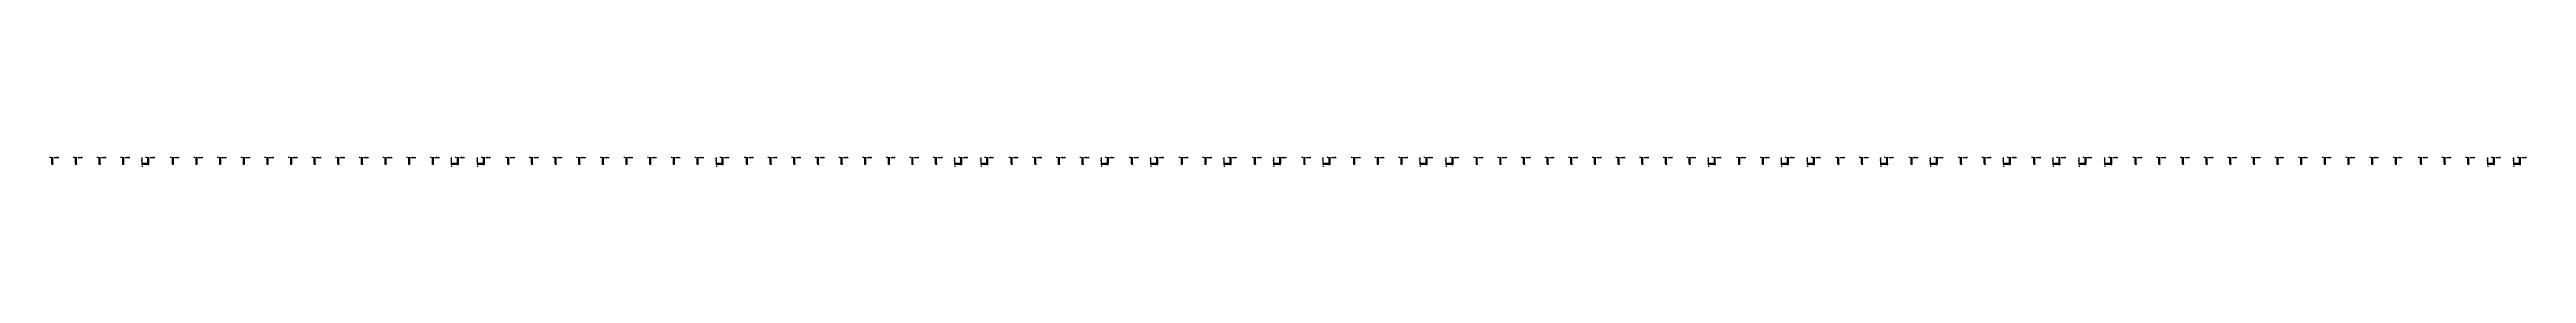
# Model space of a CAD drawing. Extents: x -44 to 14114764, y -20 to 289527804.
# Drawn here: x 359039 to 360295, y 7353300 to 7353306 of the extents above; entities that cross this region are included whole.
import ezdxf

# ---------------------------------------------------------------- set-up
doc = ezdxf.new("R2010")
doc.units = 0
doc.header["$PDMODE"] = 3
doc.header["$PDSIZE"] = 0.1
doc.layers.add('DETALHE_POCO_COT', color=8, linetype='Continuous')
doc.layers.add('DETALHE_POCO_FOR', color=7, linetype='Continuous')
doc.styles.get("Standard").update_dxf_attribs({"font": 'times.ttf'})
doc.dimstyles.new('ISO-25', dxfattribs={"dimtxt": 2.5, "dimasz": 2.5, "dimexe": 1.25, "dimexo": 0.625, "dimtad": 1, "dimtxsty": 'Standard', "dimcen": 2.5, "dimadec": 0, "dimazin": 0, "dimtfac": 1, "dimtmove": 0, "dimatfit": 3, "dimfxl": 1, "dimarcsym": 0})

# ---------------------------------------------------------------- blocks, each defined once
blk = doc.blocks.new('*D303')
at = {"layer": 'Defpoints', "color": 0, "transparency": 16777216}
for p in [(359040.8, 7353305.2), (359040.3, 7353302.2), (359040.8, 7353302.2)]:
    blk.add_point(p, dxfattribs=at)
at = {"layer": 'DETALHE_POCO_COT', "color": 0, "lineweight": -2, "transparency": 16777216}
for p, q in [((359039.7, 7353305.2), (359039.1, 7353305.2)), ((359040.3, 7353302.3), (359040.3, 7353305.5)), ((359040.3, 7353305.2), (359040.8, 7353305.2)), ((359040.8, 7353302.3), (359040.8, 7353305.5)), ((359041.4, 7353305.2), (359043.8, 7353305.2))]:
    blk.add_line(p, q, dxfattribs=at)
at = {"layer": 'DETALHE_POCO_COT', "color": 0, "transparency": 16777216}
for points in [[(359039.7, 7353305.3), (359039.7, 7353305.1), (359040.3, 7353305.2)], [(359041.4, 7353305.3), (359041.4, 7353305.1), (359040.8, 7353305.2)]]:
    blk.add_solid(points, dxfattribs=at)
at = {"layer": 'DETALHE_POCO_COT', "color": 0, "transparency": 16777216, "insert": (359042.9, 7353305.6), "char_height": 0.6, "attachment_point": 5}
blk.add_mtext('0.50', dxfattribs=at)
blk = doc.blocks.new('*D308')
at = {"layer": 'Defpoints', "color": 0, "transparency": 16777216}
for p in [(359052.8, 7353305.2), (359052.3, 7353302.2), (359052.8, 7353302.2)]:
    blk.add_point(p, dxfattribs=at)
at = {"layer": 'DETALHE_POCO_COT', "color": 0, "lineweight": -2, "transparency": 16777216}
for p, q in [((359051.7, 7353305.2), (359051.1, 7353305.2)), ((359052.3, 7353302.3), (359052.3, 7353305.5)), ((359052.3, 7353305.2), (359052.8, 7353305.2)), ((359052.8, 7353302.3), (359052.8, 7353305.5)), ((359053.4, 7353305.2), (359055.8, 7353305.2))]:
    blk.add_line(p, q, dxfattribs=at)
at = {"layer": 'DETALHE_POCO_COT', "color": 0, "transparency": 16777216}
for points in [[(359051.7, 7353305.3), (359051.7, 7353305.1), (359052.3, 7353305.2)], [(359053.4, 7353305.3), (359053.4, 7353305.1), (359052.8, 7353305.2)]]:
    blk.add_solid(points, dxfattribs=at)
at = {"layer": 'DETALHE_POCO_COT', "color": 0, "transparency": 16777216, "insert": (359054.9, 7353305.6), "char_height": 0.6, "attachment_point": 5}
blk.add_mtext('0.50', dxfattribs=at)
blk = doc.blocks.new('*D313')
at = {"layer": 'Defpoints', "color": 0, "transparency": 16777216}
for p in [(359064.8, 7353305.2), (359064.3, 7353302.2), (359064.8, 7353302.2)]:
    blk.add_point(p, dxfattribs=at)
at = {"layer": 'DETALHE_POCO_COT', "color": 0, "lineweight": -2, "transparency": 16777216}
for p, q in [((359063.7, 7353305.2), (359063.1, 7353305.2)), ((359064.3, 7353302.3), (359064.3, 7353305.5)), ((359064.3, 7353305.2), (359064.8, 7353305.2)), ((359064.8, 7353302.3), (359064.8, 7353305.5)), ((359065.4, 7353305.2), (359067.8, 7353305.2))]:
    blk.add_line(p, q, dxfattribs=at)
at = {"layer": 'DETALHE_POCO_COT', "color": 0, "transparency": 16777216}
for points in [[(359063.7, 7353305.3), (359063.7, 7353305.1), (359064.3, 7353305.2)], [(359065.4, 7353305.3), (359065.4, 7353305.1), (359064.8, 7353305.2)]]:
    blk.add_solid(points, dxfattribs=at)
at = {"layer": 'DETALHE_POCO_COT', "color": 0, "transparency": 16777216, "insert": (359066.9, 7353305.6), "char_height": 0.6, "attachment_point": 5}
blk.add_mtext('0.50', dxfattribs=at)
blk = doc.blocks.new('*D318')
at = {"layer": 'Defpoints', "color": 0, "transparency": 16777216}
for p in [(359076.8, 7353305.2), (359076.3, 7353302.2), (359076.8, 7353302.2)]:
    blk.add_point(p, dxfattribs=at)
at = {"layer": 'DETALHE_POCO_COT', "color": 0, "lineweight": -2, "transparency": 16777216}
for p, q in [((359075.7, 7353305.2), (359075.1, 7353305.2)), ((359076.3, 7353302.3), (359076.3, 7353305.5)), ((359076.3, 7353305.2), (359076.8, 7353305.2)), ((359076.8, 7353302.3), (359076.8, 7353305.5)), ((359077.4, 7353305.2), (359079.8, 7353305.2))]:
    blk.add_line(p, q, dxfattribs=at)
at = {"layer": 'DETALHE_POCO_COT', "color": 0, "transparency": 16777216}
for points in [[(359075.7, 7353305.3), (359075.7, 7353305.1), (359076.3, 7353305.2)], [(359077.4, 7353305.3), (359077.4, 7353305.1), (359076.8, 7353305.2)]]:
    blk.add_solid(points, dxfattribs=at)
at = {"layer": 'DETALHE_POCO_COT', "color": 0, "transparency": 16777216, "insert": (359078.9, 7353305.6), "char_height": 0.6, "attachment_point": 5}
blk.add_mtext('0.50', dxfattribs=at)
blk = doc.blocks.new('*D323')
at = {"layer": 'Defpoints', "color": 0, "transparency": 16777216}
for p in [(359089.5, 7353305.2), (359089, 7353302.2), (359089.5, 7353302.2)]:
    blk.add_point(p, dxfattribs=at)
at = {"layer": 'DETALHE_POCO_COT', "color": 0, "lineweight": -2, "transparency": 16777216}
for p, q in [((359088.4, 7353305.2), (359087.8, 7353305.2)), ((359089, 7353302.3), (359089, 7353305.5)), ((359089, 7353305.2), (359089.5, 7353305.2)), ((359089.5, 7353302.3), (359089.5, 7353305.5)), ((359090.1, 7353305.2), (359092.5, 7353305.2))]:
    blk.add_line(p, q, dxfattribs=at)
at = {"layer": 'DETALHE_POCO_COT', "color": 0, "transparency": 16777216}
for points in [[(359088.4, 7353305.3), (359088.4, 7353305.1), (359089, 7353305.2)], [(359090.1, 7353305.3), (359090.1, 7353305.1), (359089.5, 7353305.2)]]:
    blk.add_solid(points, dxfattribs=at)
at = {"layer": 'DETALHE_POCO_COT', "color": 0, "transparency": 16777216, "insert": (359091.6, 7353305.6), "char_height": 0.6, "attachment_point": 5}
blk.add_mtext('0.50', dxfattribs=at)
blk = doc.blocks.new('*D324')
at = {"layer": 'Defpoints', "color": 0, "transparency": 16777216}
for p in [(359086, 7353302.2), (359089, 7353302.2), (359089, 7353301.7)]:
    blk.add_point(p, dxfattribs=at)
at = {"layer": 'DETALHE_POCO_COT', "color": 0, "lineweight": -2, "transparency": 16777216}
for p, q in [((359086, 7353302.8), (359086, 7353305.2)), ((359088.9, 7353302.2), (359085.7, 7353302.2)), ((359088.9, 7353301.7), (359085.7, 7353301.7)), ((359086, 7353301.7), (359086, 7353302.2)), ((359086, 7353301.1), (359086, 7353300.5))]:
    blk.add_line(p, q, dxfattribs=at)
at = {"layer": 'DETALHE_POCO_COT', "color": 0, "transparency": 16777216}
for points in [[(359085.9, 7353302.8), (359086.1, 7353302.8), (359086, 7353302.2)], [(359085.9, 7353301.1), (359086.1, 7353301.1), (359086, 7353301.7)]]:
    blk.add_solid(points, dxfattribs=at)
at = {"layer": 'DETALHE_POCO_COT', "color": 0, "transparency": 16777216, "insert": (359085.6, 7353304.3), "char_height": 0.6, "attachment_point": 5, "rotation": 90}
blk.add_mtext('0.50', dxfattribs=at)
blk = doc.blocks.new('*D326')
at = {"layer": 'Defpoints', "color": 0, "transparency": 16777216}
for p in [(359101.9, 7353305.2), (359101.4, 7353302.2), (359101.9, 7353302.2)]:
    blk.add_point(p, dxfattribs=at)
at = {"layer": 'DETALHE_POCO_COT', "color": 0, "lineweight": -2, "transparency": 16777216}
for p, q in [((359100.8, 7353305.2), (359100.2, 7353305.2)), ((359101.4, 7353302.3), (359101.4, 7353305.5)), ((359101.4, 7353305.2), (359101.9, 7353305.2)), ((359101.9, 7353302.3), (359101.9, 7353305.5)), ((359102.5, 7353305.2), (359104.9, 7353305.2))]:
    blk.add_line(p, q, dxfattribs=at)
at = {"layer": 'DETALHE_POCO_COT', "color": 0, "transparency": 16777216}
for points in [[(359100.8, 7353305.3), (359100.8, 7353305.1), (359101.4, 7353305.2)], [(359102.5, 7353305.3), (359102.5, 7353305.1), (359101.9, 7353305.2)]]:
    blk.add_solid(points, dxfattribs=at)
at = {"layer": 'DETALHE_POCO_COT', "color": 0, "transparency": 16777216, "insert": (359104, 7353305.6), "char_height": 0.6, "attachment_point": 5}
blk.add_mtext('0.50', dxfattribs=at)
blk = doc.blocks.new('*D331')
at = {"layer": 'Defpoints', "color": 0, "transparency": 16777216}
for p in [(359113.9, 7353305.2), (359113.4, 7353302.2), (359113.9, 7353302.2)]:
    blk.add_point(p, dxfattribs=at)
at = {"layer": 'DETALHE_POCO_COT', "color": 0, "lineweight": -2, "transparency": 16777216}
for p, q in [((359112.8, 7353305.2), (359112.2, 7353305.2)), ((359113.4, 7353302.3), (359113.4, 7353305.5)), ((359113.4, 7353305.2), (359113.9, 7353305.2)), ((359113.9, 7353302.3), (359113.9, 7353305.5)), ((359114.5, 7353305.2), (359116.9, 7353305.2))]:
    blk.add_line(p, q, dxfattribs=at)
at = {"layer": 'DETALHE_POCO_COT', "color": 0, "transparency": 16777216}
for points in [[(359112.8, 7353305.3), (359112.8, 7353305.1), (359113.4, 7353305.2)], [(359114.5, 7353305.3), (359114.5, 7353305.1), (359113.9, 7353305.2)]]:
    blk.add_solid(points, dxfattribs=at)
at = {"layer": 'DETALHE_POCO_COT', "color": 0, "transparency": 16777216, "insert": (359116, 7353305.6), "char_height": 0.6, "attachment_point": 5}
blk.add_mtext('0.50', dxfattribs=at)
blk = doc.blocks.new('*D336')
at = {"layer": 'Defpoints', "color": 0, "transparency": 16777216}
for p in [(359125.9, 7353305.2), (359125.4, 7353302.2), (359125.9, 7353302.2)]:
    blk.add_point(p, dxfattribs=at)
at = {"layer": 'DETALHE_POCO_COT', "color": 0, "lineweight": -2, "transparency": 16777216}
for p, q in [((359124.8, 7353305.2), (359124.2, 7353305.2)), ((359125.4, 7353302.3), (359125.4, 7353305.5)), ((359125.4, 7353305.2), (359125.9, 7353305.2)), ((359125.9, 7353302.3), (359125.9, 7353305.5)), ((359126.5, 7353305.2), (359128.9, 7353305.2))]:
    blk.add_line(p, q, dxfattribs=at)
at = {"layer": 'DETALHE_POCO_COT', "color": 0, "transparency": 16777216}
for points in [[(359124.8, 7353305.3), (359124.8, 7353305.1), (359125.4, 7353305.2)], [(359126.5, 7353305.3), (359126.5, 7353305.1), (359125.9, 7353305.2)]]:
    blk.add_solid(points, dxfattribs=at)
at = {"layer": 'DETALHE_POCO_COT', "color": 0, "transparency": 16777216, "insert": (359128, 7353305.6), "char_height": 0.6, "attachment_point": 5}
blk.add_mtext('0.50', dxfattribs=at)
blk = doc.blocks.new('*D341')
at = {"layer": 'Defpoints', "color": 0, "transparency": 16777216}
for p in [(359137.9, 7353305.2), (359137.4, 7353302.2), (359137.9, 7353302.2)]:
    blk.add_point(p, dxfattribs=at)
at = {"layer": 'DETALHE_POCO_COT', "color": 0, "lineweight": -2, "transparency": 16777216}
for p, q in [((359136.8, 7353305.2), (359136.2, 7353305.2)), ((359137.4, 7353302.3), (359137.4, 7353305.5)), ((359137.4, 7353305.2), (359137.9, 7353305.2)), ((359137.9, 7353302.3), (359137.9, 7353305.5)), ((359138.5, 7353305.2), (359140.9, 7353305.2))]:
    blk.add_line(p, q, dxfattribs=at)
at = {"layer": 'DETALHE_POCO_COT', "color": 0, "transparency": 16777216}
for points in [[(359136.8, 7353305.3), (359136.8, 7353305.1), (359137.4, 7353305.2)], [(359138.5, 7353305.3), (359138.5, 7353305.1), (359137.9, 7353305.2)]]:
    blk.add_solid(points, dxfattribs=at)
at = {"layer": 'DETALHE_POCO_COT', "color": 0, "transparency": 16777216, "insert": (359140, 7353305.6), "char_height": 0.6, "attachment_point": 5}
blk.add_mtext('0.50', dxfattribs=at)
blk = doc.blocks.new('*D346')
at = {"layer": 'Defpoints', "color": 0, "transparency": 16777216}
for p in [(359149.9, 7353305.2), (359149.4, 7353302.2), (359149.9, 7353302.2)]:
    blk.add_point(p, dxfattribs=at)
at = {"layer": 'DETALHE_POCO_COT', "color": 0, "lineweight": -2, "transparency": 16777216}
for p, q in [((359148.8, 7353305.2), (359148.2, 7353305.2)), ((359149.4, 7353302.3), (359149.4, 7353305.5)), ((359149.4, 7353305.2), (359149.9, 7353305.2)), ((359149.9, 7353302.3), (359149.9, 7353305.5)), ((359150.5, 7353305.2), (359152.9, 7353305.2))]:
    blk.add_line(p, q, dxfattribs=at)
at = {"layer": 'DETALHE_POCO_COT', "color": 0, "transparency": 16777216}
for points in [[(359148.8, 7353305.3), (359148.8, 7353305.1), (359149.4, 7353305.2)], [(359150.5, 7353305.3), (359150.5, 7353305.1), (359149.9, 7353305.2)]]:
    blk.add_solid(points, dxfattribs=at)
at = {"layer": 'DETALHE_POCO_COT', "color": 0, "transparency": 16777216, "insert": (359152, 7353305.6), "char_height": 0.6, "attachment_point": 5}
blk.add_mtext('0.50', dxfattribs=at)
blk = doc.blocks.new('*D351')
at = {"layer": 'Defpoints', "color": 0, "transparency": 16777216}
for p in [(359161.9, 7353305.2), (359161.4, 7353302.2), (359161.9, 7353302.2)]:
    blk.add_point(p, dxfattribs=at)
at = {"layer": 'DETALHE_POCO_COT', "color": 0, "lineweight": -2, "transparency": 16777216}
for p, q in [((359160.8, 7353305.2), (359160.2, 7353305.2)), ((359161.4, 7353302.3), (359161.4, 7353305.5)), ((359161.4, 7353305.2), (359161.9, 7353305.2)), ((359161.9, 7353302.3), (359161.9, 7353305.5)), ((359162.5, 7353305.2), (359164.8, 7353305.2))]:
    blk.add_line(p, q, dxfattribs=at)
at = {"layer": 'DETALHE_POCO_COT', "color": 0, "transparency": 16777216}
for points in [[(359160.8, 7353305.3), (359160.8, 7353305.1), (359161.4, 7353305.2)], [(359162.5, 7353305.3), (359162.5, 7353305.1), (359161.9, 7353305.2)]]:
    blk.add_solid(points, dxfattribs=at)
at = {"layer": 'DETALHE_POCO_COT', "color": 0, "transparency": 16777216, "insert": (359163.9, 7353305.6), "char_height": 0.6, "attachment_point": 5}
blk.add_mtext('0.50', dxfattribs=at)
blk = doc.blocks.new('*D356')
at = {"layer": 'Defpoints', "color": 0, "transparency": 16777216}
for p in [(359173.8, 7353305.2), (359173.3, 7353302.2), (359173.8, 7353302.2)]:
    blk.add_point(p, dxfattribs=at)
at = {"layer": 'DETALHE_POCO_COT', "color": 0, "lineweight": -2, "transparency": 16777216}
for p, q in [((359172.7, 7353305.2), (359172.1, 7353305.2)), ((359173.3, 7353302.3), (359173.3, 7353305.5)), ((359173.3, 7353305.2), (359173.8, 7353305.2)), ((359173.8, 7353302.3), (359173.8, 7353305.5)), ((359174.4, 7353305.2), (359176.8, 7353305.2))]:
    blk.add_line(p, q, dxfattribs=at)
at = {"layer": 'DETALHE_POCO_COT', "color": 0, "transparency": 16777216}
for points in [[(359172.7, 7353305.3), (359172.7, 7353305.1), (359173.3, 7353305.2)], [(359174.4, 7353305.3), (359174.4, 7353305.1), (359173.8, 7353305.2)]]:
    blk.add_solid(points, dxfattribs=at)
at = {"layer": 'DETALHE_POCO_COT', "color": 0, "transparency": 16777216, "insert": (359175.9, 7353305.6), "char_height": 0.6, "attachment_point": 5}
blk.add_mtext('0.50', dxfattribs=at)
blk = doc.blocks.new('*D361')
at = {"layer": 'Defpoints', "color": 0, "transparency": 16777216}
for p in [(359185.8, 7353305.2), (359185.3, 7353302.2), (359185.8, 7353302.2)]:
    blk.add_point(p, dxfattribs=at)
at = {"layer": 'DETALHE_POCO_COT', "color": 0, "lineweight": -2, "transparency": 16777216}
for p, q in [((359184.7, 7353305.2), (359184.1, 7353305.2)), ((359185.3, 7353302.3), (359185.3, 7353305.5)), ((359185.3, 7353305.2), (359185.8, 7353305.2)), ((359185.8, 7353302.3), (359185.8, 7353305.5)), ((359186.4, 7353305.2), (359188.8, 7353305.2))]:
    blk.add_line(p, q, dxfattribs=at)
at = {"layer": 'DETALHE_POCO_COT', "color": 0, "transparency": 16777216}
for points in [[(359184.7, 7353305.3), (359184.7, 7353305.1), (359185.3, 7353305.2)], [(359186.4, 7353305.3), (359186.4, 7353305.1), (359185.8, 7353305.2)]]:
    blk.add_solid(points, dxfattribs=at)
at = {"layer": 'DETALHE_POCO_COT', "color": 0, "transparency": 16777216, "insert": (359187.9, 7353305.6), "char_height": 0.6, "attachment_point": 5}
blk.add_mtext('0.50', dxfattribs=at)
blk = doc.blocks.new('*D366')
at = {"layer": 'Defpoints', "color": 0, "transparency": 16777216}
for p in [(359197.8, 7353305.2), (359197.3, 7353302.2), (359197.8, 7353302.2)]:
    blk.add_point(p, dxfattribs=at)
at = {"layer": 'DETALHE_POCO_COT', "color": 0, "lineweight": -2, "transparency": 16777216}
for p, q in [((359196.7, 7353305.2), (359196.1, 7353305.2)), ((359197.3, 7353302.3), (359197.3, 7353305.5)), ((359197.3, 7353305.2), (359197.8, 7353305.2)), ((359197.8, 7353302.3), (359197.8, 7353305.5)), ((359198.4, 7353305.2), (359200.8, 7353305.2))]:
    blk.add_line(p, q, dxfattribs=at)
at = {"layer": 'DETALHE_POCO_COT', "color": 0, "transparency": 16777216}
for points in [[(359196.7, 7353305.3), (359196.7, 7353305.1), (359197.3, 7353305.2)], [(359198.4, 7353305.3), (359198.4, 7353305.1), (359197.8, 7353305.2)]]:
    blk.add_solid(points, dxfattribs=at)
at = {"layer": 'DETALHE_POCO_COT', "color": 0, "transparency": 16777216, "insert": (359199.9, 7353305.6), "char_height": 0.6, "attachment_point": 5}
blk.add_mtext('0.50', dxfattribs=at)
blk = doc.blocks.new('*D371')
at = {"layer": 'Defpoints', "color": 0, "transparency": 16777216}
for p in [(359209.8, 7353305.2), (359209.3, 7353302.2), (359209.8, 7353302.2)]:
    blk.add_point(p, dxfattribs=at)
at = {"layer": 'DETALHE_POCO_COT', "color": 0, "lineweight": -2, "transparency": 16777216}
for p, q in [((359208.7, 7353305.2), (359208.1, 7353305.2)), ((359209.3, 7353302.3), (359209.3, 7353305.5)), ((359209.3, 7353305.2), (359209.8, 7353305.2)), ((359209.8, 7353302.3), (359209.8, 7353305.5)), ((359210.4, 7353305.2), (359212.8, 7353305.2))]:
    blk.add_line(p, q, dxfattribs=at)
at = {"layer": 'DETALHE_POCO_COT', "color": 0, "transparency": 16777216}
for points in [[(359208.7, 7353305.3), (359208.7, 7353305.1), (359209.3, 7353305.2)], [(359210.4, 7353305.3), (359210.4, 7353305.1), (359209.8, 7353305.2)]]:
    blk.add_solid(points, dxfattribs=at)
at = {"layer": 'DETALHE_POCO_COT', "color": 0, "transparency": 16777216, "insert": (359211.9, 7353305.6), "char_height": 0.6, "attachment_point": 5}
blk.add_mtext('0.50', dxfattribs=at)
blk = doc.blocks.new('*D376')
at = {"layer": 'Defpoints', "color": 0, "transparency": 16777216}
for p in [(359221.8, 7353305.2), (359221.3, 7353302.2), (359221.8, 7353302.2)]:
    blk.add_point(p, dxfattribs=at)
at = {"layer": 'DETALHE_POCO_COT', "color": 0, "lineweight": -2, "transparency": 16777216}
for p, q in [((359220.7, 7353305.2), (359220.1, 7353305.2)), ((359221.3, 7353302.3), (359221.3, 7353305.5)), ((359221.3, 7353305.2), (359221.8, 7353305.2)), ((359221.8, 7353302.3), (359221.8, 7353305.5)), ((359222.4, 7353305.2), (359224.8, 7353305.2))]:
    blk.add_line(p, q, dxfattribs=at)
at = {"layer": 'DETALHE_POCO_COT', "color": 0, "transparency": 16777216}
for points in [[(359220.7, 7353305.3), (359220.7, 7353305.1), (359221.3, 7353305.2)], [(359222.4, 7353305.3), (359222.4, 7353305.1), (359221.8, 7353305.2)]]:
    blk.add_solid(points, dxfattribs=at)
at = {"layer": 'DETALHE_POCO_COT', "color": 0, "transparency": 16777216, "insert": (359223.9, 7353305.6), "char_height": 0.6, "attachment_point": 5}
blk.add_mtext('0.50', dxfattribs=at)
blk = doc.blocks.new('*D381')
at = {"layer": 'Defpoints', "color": 0, "transparency": 16777216}
for p in [(359233.8, 7353305.2), (359233.3, 7353302.2), (359233.8, 7353302.2)]:
    blk.add_point(p, dxfattribs=at)
at = {"layer": 'DETALHE_POCO_COT', "color": 0, "lineweight": -2, "transparency": 16777216}
for p, q in [((359232.7, 7353305.2), (359232.1, 7353305.2)), ((359233.3, 7353302.3), (359233.3, 7353305.5)), ((359233.3, 7353305.2), (359233.8, 7353305.2)), ((359233.8, 7353302.3), (359233.8, 7353305.5)), ((359234.4, 7353305.2), (359236.8, 7353305.2))]:
    blk.add_line(p, q, dxfattribs=at)
at = {"layer": 'DETALHE_POCO_COT', "color": 0, "transparency": 16777216}
for points in [[(359232.7, 7353305.3), (359232.7, 7353305.1), (359233.3, 7353305.2)], [(359234.4, 7353305.3), (359234.4, 7353305.1), (359233.8, 7353305.2)]]:
    blk.add_solid(points, dxfattribs=at)
at = {"layer": 'DETALHE_POCO_COT', "color": 0, "transparency": 16777216, "insert": (359235.9, 7353305.6), "char_height": 0.6, "attachment_point": 5}
blk.add_mtext('0.50', dxfattribs=at)
blk = doc.blocks.new('*D386')
at = {"layer": 'Defpoints', "color": 0, "transparency": 16777216}
for p in [(359246.5, 7353305.2), (359246, 7353302.2), (359246.5, 7353302.2)]:
    blk.add_point(p, dxfattribs=at)
at = {"layer": 'DETALHE_POCO_COT', "color": 0, "lineweight": -2, "transparency": 16777216}
for p, q in [((359245.4, 7353305.2), (359244.8, 7353305.2)), ((359246, 7353302.3), (359246, 7353305.5)), ((359246, 7353305.2), (359246.5, 7353305.2)), ((359246.5, 7353302.3), (359246.5, 7353305.5)), ((359247.1, 7353305.2), (359249.5, 7353305.2))]:
    blk.add_line(p, q, dxfattribs=at)
at = {"layer": 'DETALHE_POCO_COT', "color": 0, "transparency": 16777216}
for points in [[(359245.4, 7353305.3), (359245.4, 7353305.1), (359246, 7353305.2)], [(359247.1, 7353305.3), (359247.1, 7353305.1), (359246.5, 7353305.2)]]:
    blk.add_solid(points, dxfattribs=at)
at = {"layer": 'DETALHE_POCO_COT', "color": 0, "transparency": 16777216, "insert": (359248.6, 7353305.6), "char_height": 0.6, "attachment_point": 5}
blk.add_mtext('0.50', dxfattribs=at)
blk = doc.blocks.new('*D387')
at = {"layer": 'Defpoints', "color": 0, "transparency": 16777216}
for p in [(359243, 7353302.2), (359246, 7353302.2), (359246, 7353301.7)]:
    blk.add_point(p, dxfattribs=at)
at = {"layer": 'DETALHE_POCO_COT', "color": 0, "lineweight": -2, "transparency": 16777216}
for p, q in [((359243, 7353302.8), (359243, 7353305.2)), ((359245.9, 7353302.2), (359242.7, 7353302.2)), ((359245.9, 7353301.7), (359242.7, 7353301.7)), ((359243, 7353301.7), (359243, 7353302.2)), ((359243, 7353301.1), (359243, 7353300.5))]:
    blk.add_line(p, q, dxfattribs=at)
at = {"layer": 'DETALHE_POCO_COT', "color": 0, "transparency": 16777216}
for points in [[(359242.9, 7353302.8), (359243.1, 7353302.8), (359243, 7353302.2)], [(359242.9, 7353301.1), (359243.1, 7353301.1), (359243, 7353301.7)]]:
    blk.add_solid(points, dxfattribs=at)
at = {"layer": 'DETALHE_POCO_COT', "color": 0, "transparency": 16777216, "insert": (359242.6, 7353304.3), "char_height": 0.6, "attachment_point": 5, "rotation": 90}
blk.add_mtext('0.50', dxfattribs=at)
blk = doc.blocks.new('*D389')
at = {"layer": 'Defpoints', "color": 0, "transparency": 16777216}
for p in [(359259.7, 7353305.2), (359259.2, 7353302.2), (359259.7, 7353302.2)]:
    blk.add_point(p, dxfattribs=at)
at = {"layer": 'DETALHE_POCO_COT', "color": 0, "lineweight": -2, "transparency": 16777216}
for p, q in [((359258.6, 7353305.2), (359258, 7353305.2)), ((359259.2, 7353302.3), (359259.2, 7353305.5)), ((359259.2, 7353305.2), (359259.7, 7353305.2)), ((359259.7, 7353302.3), (359259.7, 7353305.5)), ((359260.3, 7353305.2), (359262.7, 7353305.2))]:
    blk.add_line(p, q, dxfattribs=at)
at = {"layer": 'DETALHE_POCO_COT', "color": 0, "transparency": 16777216}
for points in [[(359258.6, 7353305.3), (359258.6, 7353305.1), (359259.2, 7353305.2)], [(359260.3, 7353305.3), (359260.3, 7353305.1), (359259.7, 7353305.2)]]:
    blk.add_solid(points, dxfattribs=at)
at = {"layer": 'DETALHE_POCO_COT', "color": 0, "transparency": 16777216, "insert": (359261.8, 7353305.6), "char_height": 0.6, "attachment_point": 5}
blk.add_mtext('0.50', dxfattribs=at)
blk = doc.blocks.new('*D390')
at = {"layer": 'Defpoints', "color": 0, "transparency": 16777216}
for p in [(359256.2, 7353302.2), (359259.2, 7353302.2), (359259.2, 7353301.7)]:
    blk.add_point(p, dxfattribs=at)
at = {"layer": 'DETALHE_POCO_COT', "color": 0, "lineweight": -2, "transparency": 16777216}
for p, q in [((359256.2, 7353302.8), (359256.2, 7353305.2)), ((359259.1, 7353302.2), (359255.9, 7353302.2)), ((359259.1, 7353301.7), (359255.9, 7353301.7)), ((359256.2, 7353301.7), (359256.2, 7353302.2)), ((359256.2, 7353301.1), (359256.2, 7353300.5))]:
    blk.add_line(p, q, dxfattribs=at)
at = {"layer": 'DETALHE_POCO_COT', "color": 0, "transparency": 16777216}
for points in [[(359256.1, 7353302.8), (359256.3, 7353302.8), (359256.2, 7353302.2)], [(359256.1, 7353301.1), (359256.3, 7353301.1), (359256.2, 7353301.7)]]:
    blk.add_solid(points, dxfattribs=at)
at = {"layer": 'DETALHE_POCO_COT', "color": 0, "transparency": 16777216, "insert": (359255.7, 7353304.3), "char_height": 0.6, "attachment_point": 5, "rotation": 90}
blk.add_mtext('0.50', dxfattribs=at)
blk = doc.blocks.new('*D392')
at = {"layer": 'Defpoints', "color": 0, "transparency": 16777216}
for p in [(359272.1, 7353305.2), (359271.6, 7353302.2), (359272.1, 7353302.2)]:
    blk.add_point(p, dxfattribs=at)
at = {"layer": 'DETALHE_POCO_COT', "color": 0, "lineweight": -2, "transparency": 16777216}
for p, q in [((359271, 7353305.2), (359270.4, 7353305.2)), ((359271.6, 7353302.3), (359271.6, 7353305.5)), ((359271.6, 7353305.2), (359272.1, 7353305.2)), ((359272.1, 7353302.3), (359272.1, 7353305.5)), ((359272.7, 7353305.2), (359275.1, 7353305.2))]:
    blk.add_line(p, q, dxfattribs=at)
at = {"layer": 'DETALHE_POCO_COT', "color": 0, "transparency": 16777216}
for points in [[(359271, 7353305.3), (359271, 7353305.1), (359271.6, 7353305.2)], [(359272.7, 7353305.3), (359272.7, 7353305.1), (359272.1, 7353305.2)]]:
    blk.add_solid(points, dxfattribs=at)
at = {"layer": 'DETALHE_POCO_COT', "color": 0, "transparency": 16777216, "insert": (359274.2, 7353305.6), "char_height": 0.6, "attachment_point": 5}
blk.add_mtext('0.50', dxfattribs=at)
blk = doc.blocks.new('*D397')
at = {"layer": 'Defpoints', "color": 0, "transparency": 16777216}
for p in [(359284.1, 7353305.2), (359283.6, 7353302.2), (359284.1, 7353302.2)]:
    blk.add_point(p, dxfattribs=at)
at = {"layer": 'DETALHE_POCO_COT', "color": 0, "lineweight": -2, "transparency": 16777216}
for p, q in [((359283, 7353305.2), (359282.4, 7353305.2)), ((359283.6, 7353302.3), (359283.6, 7353305.5)), ((359283.6, 7353305.2), (359284.1, 7353305.2)), ((359284.1, 7353302.3), (359284.1, 7353305.5)), ((359284.7, 7353305.2), (359287.1, 7353305.2))]:
    blk.add_line(p, q, dxfattribs=at)
at = {"layer": 'DETALHE_POCO_COT', "color": 0, "transparency": 16777216}
for points in [[(359283, 7353305.3), (359283, 7353305.1), (359283.6, 7353305.2)], [(359284.7, 7353305.3), (359284.7, 7353305.1), (359284.1, 7353305.2)]]:
    blk.add_solid(points, dxfattribs=at)
at = {"layer": 'DETALHE_POCO_COT', "color": 0, "transparency": 16777216, "insert": (359286.2, 7353305.6), "char_height": 0.6, "attachment_point": 5}
blk.add_mtext('0.50', dxfattribs=at)
blk = doc.blocks.new('*D402')
at = {"layer": 'Defpoints', "color": 0, "transparency": 16777216}
for p in [(359296.1, 7353305.2), (359295.6, 7353302.2), (359296.1, 7353302.2)]:
    blk.add_point(p, dxfattribs=at)
at = {"layer": 'DETALHE_POCO_COT', "color": 0, "lineweight": -2, "transparency": 16777216}
for p, q in [((359295, 7353305.2), (359294.4, 7353305.2)), ((359295.6, 7353302.3), (359295.6, 7353305.5)), ((359295.6, 7353305.2), (359296.1, 7353305.2)), ((359296.1, 7353302.3), (359296.1, 7353305.5)), ((359296.7, 7353305.2), (359299, 7353305.2))]:
    blk.add_line(p, q, dxfattribs=at)
at = {"layer": 'DETALHE_POCO_COT', "color": 0, "transparency": 16777216}
for points in [[(359295, 7353305.3), (359295, 7353305.1), (359295.6, 7353305.2)], [(359296.7, 7353305.3), (359296.7, 7353305.1), (359296.1, 7353305.2)]]:
    blk.add_solid(points, dxfattribs=at)
at = {"layer": 'DETALHE_POCO_COT', "color": 0, "transparency": 16777216, "insert": (359298.1, 7353305.6), "char_height": 0.6, "attachment_point": 5}
blk.add_mtext('0.50', dxfattribs=at)
blk = doc.blocks.new('*D407')
at = {"layer": 'Defpoints', "color": 0, "transparency": 16777216}
for p in [(359308, 7353305.2), (359307.5, 7353302.2), (359308, 7353302.2)]:
    blk.add_point(p, dxfattribs=at)
at = {"layer": 'DETALHE_POCO_COT', "color": 0, "lineweight": -2, "transparency": 16777216}
for p, q in [((359306.9, 7353305.2), (359306.3, 7353305.2)), ((359307.5, 7353302.3), (359307.5, 7353305.5)), ((359307.5, 7353305.2), (359308, 7353305.2)), ((359308, 7353302.3), (359308, 7353305.5)), ((359308.6, 7353305.2), (359311, 7353305.2))]:
    blk.add_line(p, q, dxfattribs=at)
at = {"layer": 'DETALHE_POCO_COT', "color": 0, "transparency": 16777216}
for points in [[(359306.9, 7353305.3), (359306.9, 7353305.1), (359307.5, 7353305.2)], [(359308.6, 7353305.3), (359308.6, 7353305.1), (359308, 7353305.2)]]:
    blk.add_solid(points, dxfattribs=at)
at = {"layer": 'DETALHE_POCO_COT', "color": 0, "transparency": 16777216, "insert": (359310.1, 7353305.6), "char_height": 0.6, "attachment_point": 5}
blk.add_mtext('0.50', dxfattribs=at)
blk = doc.blocks.new('*D412')
at = {"layer": 'Defpoints', "color": 0, "transparency": 16777216}
for p in [(359320, 7353305.2), (359319.5, 7353302.2), (359320, 7353302.2)]:
    blk.add_point(p, dxfattribs=at)
at = {"layer": 'DETALHE_POCO_COT', "color": 0, "lineweight": -2, "transparency": 16777216}
for p, q in [((359318.9, 7353305.2), (359318.3, 7353305.2)), ((359319.5, 7353302.3), (359319.5, 7353305.5)), ((359319.5, 7353305.2), (359320, 7353305.2)), ((359320, 7353302.3), (359320, 7353305.5)), ((359320.6, 7353305.2), (359323, 7353305.2))]:
    blk.add_line(p, q, dxfattribs=at)
at = {"layer": 'DETALHE_POCO_COT', "color": 0, "transparency": 16777216}
for points in [[(359318.9, 7353305.3), (359318.9, 7353305.1), (359319.5, 7353305.2)], [(359320.6, 7353305.3), (359320.6, 7353305.1), (359320, 7353305.2)]]:
    blk.add_solid(points, dxfattribs=at)
at = {"layer": 'DETALHE_POCO_COT', "color": 0, "transparency": 16777216, "insert": (359322.1, 7353305.6), "char_height": 0.6, "attachment_point": 5}
blk.add_mtext('0.50', dxfattribs=at)
blk = doc.blocks.new('*D417')
at = {"layer": 'Defpoints', "color": 0, "transparency": 16777216}
for p in [(359332, 7353305.2), (359331.5, 7353302.2), (359332, 7353302.2)]:
    blk.add_point(p, dxfattribs=at)
at = {"layer": 'DETALHE_POCO_COT', "color": 0, "lineweight": -2, "transparency": 16777216}
for p, q in [((359330.9, 7353305.2), (359330.3, 7353305.2)), ((359331.5, 7353302.3), (359331.5, 7353305.5)), ((359331.5, 7353305.2), (359332, 7353305.2)), ((359332, 7353302.3), (359332, 7353305.5)), ((359332.6, 7353305.2), (359335, 7353305.2))]:
    blk.add_line(p, q, dxfattribs=at)
at = {"layer": 'DETALHE_POCO_COT', "color": 0, "transparency": 16777216}
for points in [[(359330.9, 7353305.3), (359330.9, 7353305.1), (359331.5, 7353305.2)], [(359332.6, 7353305.3), (359332.6, 7353305.1), (359332, 7353305.2)]]:
    blk.add_solid(points, dxfattribs=at)
at = {"layer": 'DETALHE_POCO_COT', "color": 0, "transparency": 16777216, "insert": (359334.1, 7353305.6), "char_height": 0.6, "attachment_point": 5}
blk.add_mtext('0.50', dxfattribs=at)
blk = doc.blocks.new('*D422')
at = {"layer": 'Defpoints', "color": 0, "transparency": 16777216}
for p in [(359344, 7353305.2), (359343.5, 7353302.2), (359344, 7353302.2)]:
    blk.add_point(p, dxfattribs=at)
at = {"layer": 'DETALHE_POCO_COT', "color": 0, "lineweight": -2, "transparency": 16777216}
for p, q in [((359342.9, 7353305.2), (359342.3, 7353305.2)), ((359343.5, 7353302.3), (359343.5, 7353305.5)), ((359343.5, 7353305.2), (359344, 7353305.2)), ((359344, 7353302.3), (359344, 7353305.5)), ((359344.6, 7353305.2), (359347, 7353305.2))]:
    blk.add_line(p, q, dxfattribs=at)
at = {"layer": 'DETALHE_POCO_COT', "color": 0, "transparency": 16777216}
for points in [[(359342.9, 7353305.3), (359342.9, 7353305.1), (359343.5, 7353305.2)], [(359344.6, 7353305.3), (359344.6, 7353305.1), (359344, 7353305.2)]]:
    blk.add_solid(points, dxfattribs=at)
at = {"layer": 'DETALHE_POCO_COT', "color": 0, "transparency": 16777216, "insert": (359346.1, 7353305.6), "char_height": 0.6, "attachment_point": 5}
blk.add_mtext('0.50', dxfattribs=at)
blk = doc.blocks.new('*D427')
at = {"layer": 'Defpoints', "color": 0, "transparency": 16777216}
for p in [(359356, 7353305.2), (359355.5, 7353302.2), (359356, 7353302.2)]:
    blk.add_point(p, dxfattribs=at)
at = {"layer": 'DETALHE_POCO_COT', "color": 0, "lineweight": -2, "transparency": 16777216}
for p, q in [((359354.9, 7353305.2), (359354.3, 7353305.2)), ((359355.5, 7353302.3), (359355.5, 7353305.5)), ((359355.5, 7353305.2), (359356, 7353305.2)), ((359356, 7353302.3), (359356, 7353305.5)), ((359356.6, 7353305.2), (359359, 7353305.2))]:
    blk.add_line(p, q, dxfattribs=at)
at = {"layer": 'DETALHE_POCO_COT', "color": 0, "transparency": 16777216}
for points in [[(359354.9, 7353305.3), (359354.9, 7353305.1), (359355.5, 7353305.2)], [(359356.6, 7353305.3), (359356.6, 7353305.1), (359356, 7353305.2)]]:
    blk.add_solid(points, dxfattribs=at)
at = {"layer": 'DETALHE_POCO_COT', "color": 0, "transparency": 16777216, "insert": (359358.1, 7353305.6), "char_height": 0.6, "attachment_point": 5}
blk.add_mtext('0.50', dxfattribs=at)
blk = doc.blocks.new('*D432')
at = {"layer": 'Defpoints', "color": 0, "transparency": 16777216}
for p in [(359368, 7353305.2), (359367.5, 7353302.2), (359368, 7353302.2)]:
    blk.add_point(p, dxfattribs=at)
at = {"layer": 'DETALHE_POCO_COT', "color": 0, "lineweight": -2, "transparency": 16777216}
for p, q in [((359366.9, 7353305.2), (359366.3, 7353305.2)), ((359367.5, 7353302.3), (359367.5, 7353305.5)), ((359367.5, 7353305.2), (359368, 7353305.2)), ((359368, 7353302.3), (359368, 7353305.5)), ((359368.6, 7353305.2), (359371, 7353305.2))]:
    blk.add_line(p, q, dxfattribs=at)
at = {"layer": 'DETALHE_POCO_COT', "color": 0, "transparency": 16777216}
for points in [[(359366.9, 7353305.3), (359366.9, 7353305.1), (359367.5, 7353305.2)], [(359368.6, 7353305.3), (359368.6, 7353305.1), (359368, 7353305.2)]]:
    blk.add_solid(points, dxfattribs=at)
at = {"layer": 'DETALHE_POCO_COT', "color": 0, "transparency": 16777216, "insert": (359370.1, 7353305.6), "char_height": 0.6, "attachment_point": 5}
blk.add_mtext('0.50', dxfattribs=at)
blk = doc.blocks.new('*D437')
at = {"layer": 'Defpoints', "color": 0, "transparency": 16777216}
for p in [(359380.8, 7353305.2), (359380.3, 7353302.2), (359380.8, 7353302.2)]:
    blk.add_point(p, dxfattribs=at)
at = {"layer": 'DETALHE_POCO_COT', "color": 0, "lineweight": -2, "transparency": 16777216}
for p, q in [((359379.7, 7353305.2), (359379.1, 7353305.2)), ((359380.3, 7353302.3), (359380.3, 7353305.5)), ((359380.3, 7353305.2), (359380.8, 7353305.2)), ((359380.8, 7353302.3), (359380.8, 7353305.5)), ((359381.4, 7353305.2), (359383.7, 7353305.2))]:
    blk.add_line(p, q, dxfattribs=at)
at = {"layer": 'DETALHE_POCO_COT', "color": 0, "transparency": 16777216}
for points in [[(359379.7, 7353305.3), (359379.7, 7353305.1), (359380.3, 7353305.2)], [(359381.4, 7353305.3), (359381.4, 7353305.1), (359380.8, 7353305.2)]]:
    blk.add_solid(points, dxfattribs=at)
at = {"layer": 'DETALHE_POCO_COT', "color": 0, "transparency": 16777216, "insert": (359382.8, 7353305.6), "char_height": 0.6, "attachment_point": 5}
blk.add_mtext('0.50', dxfattribs=at)
blk = doc.blocks.new('*D438')
at = {"layer": 'Defpoints', "color": 0, "transparency": 16777216}
for p in [(359377.3, 7353302.2), (359380.3, 7353302.2), (359380.3, 7353301.7)]:
    blk.add_point(p, dxfattribs=at)
at = {"layer": 'DETALHE_POCO_COT', "color": 0, "lineweight": -2, "transparency": 16777216}
for p, q in [((359377.3, 7353302.8), (359377.3, 7353305.2)), ((359380.1, 7353302.2), (359377, 7353302.2)), ((359380.1, 7353301.7), (359377, 7353301.7)), ((359377.3, 7353301.7), (359377.3, 7353302.2)), ((359377.3, 7353301.1), (359377.3, 7353300.5))]:
    blk.add_line(p, q, dxfattribs=at)
at = {"layer": 'DETALHE_POCO_COT', "color": 0, "transparency": 16777216}
for points in [[(359377.2, 7353302.8), (359377.4, 7353302.8), (359377.3, 7353302.2)], [(359377.2, 7353301.1), (359377.4, 7353301.1), (359377.3, 7353301.7)]]:
    blk.add_solid(points, dxfattribs=at)
at = {"layer": 'DETALHE_POCO_COT', "color": 0, "transparency": 16777216, "insert": (359376.8, 7353304.3), "char_height": 0.6, "attachment_point": 5, "rotation": 90}
blk.add_mtext('0.50', dxfattribs=at)
blk = doc.blocks.new('*D440')
at = {"layer": 'Defpoints', "color": 0, "transparency": 16777216}
for p in [(359393.1, 7353305.2), (359392.6, 7353302.2), (359393.1, 7353302.2)]:
    blk.add_point(p, dxfattribs=at)
at = {"layer": 'DETALHE_POCO_COT', "color": 0, "lineweight": -2, "transparency": 16777216}
for p, q in [((359392, 7353305.2), (359391.4, 7353305.2)), ((359392.6, 7353302.3), (359392.6, 7353305.5)), ((359392.6, 7353305.2), (359393.1, 7353305.2)), ((359393.1, 7353302.3), (359393.1, 7353305.5)), ((359393.7, 7353305.2), (359396.1, 7353305.2))]:
    blk.add_line(p, q, dxfattribs=at)
at = {"layer": 'DETALHE_POCO_COT', "color": 0, "transparency": 16777216}
for points in [[(359392, 7353305.3), (359392, 7353305.1), (359392.6, 7353305.2)], [(359393.7, 7353305.3), (359393.7, 7353305.1), (359393.1, 7353305.2)]]:
    blk.add_solid(points, dxfattribs=at)
at = {"layer": 'DETALHE_POCO_COT', "color": 0, "transparency": 16777216, "insert": (359395.2, 7353305.6), "char_height": 0.6, "attachment_point": 5}
blk.add_mtext('0.50', dxfattribs=at)
blk = doc.blocks.new('*D445')
at = {"layer": 'Defpoints', "color": 0, "transparency": 16777216}
for p in [(359405.1, 7353305.2), (359404.6, 7353302.2), (359405.1, 7353302.2)]:
    blk.add_point(p, dxfattribs=at)
at = {"layer": 'DETALHE_POCO_COT', "color": 0, "lineweight": -2, "transparency": 16777216}
for p, q in [((359404, 7353305.2), (359403.4, 7353305.2)), ((359404.6, 7353302.3), (359404.6, 7353305.5)), ((359404.6, 7353305.2), (359405.1, 7353305.2)), ((359405.1, 7353302.3), (359405.1, 7353305.5)), ((359405.7, 7353305.2), (359408.1, 7353305.2))]:
    blk.add_line(p, q, dxfattribs=at)
at = {"layer": 'DETALHE_POCO_COT', "color": 0, "transparency": 16777216}
for points in [[(359404, 7353305.3), (359404, 7353305.1), (359404.6, 7353305.2)], [(359405.7, 7353305.3), (359405.7, 7353305.1), (359405.1, 7353305.2)]]:
    blk.add_solid(points, dxfattribs=at)
at = {"layer": 'DETALHE_POCO_COT', "color": 0, "transparency": 16777216, "insert": (359407.2, 7353305.6), "char_height": 0.6, "attachment_point": 5}
blk.add_mtext('0.50', dxfattribs=at)
blk = doc.blocks.new('*D450')
at = {"layer": 'Defpoints', "color": 0, "transparency": 16777216}
for p in [(359417.1, 7353305.2), (359416.6, 7353302.2), (359417.1, 7353302.2)]:
    blk.add_point(p, dxfattribs=at)
at = {"layer": 'DETALHE_POCO_COT', "color": 0, "lineweight": -2, "transparency": 16777216}
for p, q in [((359416, 7353305.2), (359415.4, 7353305.2)), ((359416.6, 7353302.3), (359416.6, 7353305.5)), ((359416.6, 7353305.2), (359417.1, 7353305.2)), ((359417.1, 7353302.3), (359417.1, 7353305.5)), ((359417.7, 7353305.2), (359420.1, 7353305.2))]:
    blk.add_line(p, q, dxfattribs=at)
at = {"layer": 'DETALHE_POCO_COT', "color": 0, "transparency": 16777216}
for points in [[(359416, 7353305.3), (359416, 7353305.1), (359416.6, 7353305.2)], [(359417.7, 7353305.3), (359417.7, 7353305.1), (359417.1, 7353305.2)]]:
    blk.add_solid(points, dxfattribs=at)
at = {"layer": 'DETALHE_POCO_COT', "color": 0, "transparency": 16777216, "insert": (359419.2, 7353305.6), "char_height": 0.6, "attachment_point": 5}
blk.add_mtext('0.50', dxfattribs=at)
blk = doc.blocks.new('*D455')
at = {"layer": 'Defpoints', "color": 0, "transparency": 16777216}
for p in [(359429.1, 7353305.2), (359428.6, 7353302.2), (359429.1, 7353302.2)]:
    blk.add_point(p, dxfattribs=at)
at = {"layer": 'DETALHE_POCO_COT', "color": 0, "lineweight": -2, "transparency": 16777216}
for p, q in [((359428, 7353305.2), (359427.4, 7353305.2)), ((359428.6, 7353302.3), (359428.6, 7353305.5)), ((359428.6, 7353305.2), (359429.1, 7353305.2)), ((359429.1, 7353302.3), (359429.1, 7353305.5)), ((359429.7, 7353305.2), (359432.1, 7353305.2))]:
    blk.add_line(p, q, dxfattribs=at)
at = {"layer": 'DETALHE_POCO_COT', "color": 0, "transparency": 16777216}
for points in [[(359428, 7353305.3), (359428, 7353305.1), (359428.6, 7353305.2)], [(359429.7, 7353305.3), (359429.7, 7353305.1), (359429.1, 7353305.2)]]:
    blk.add_solid(points, dxfattribs=at)
at = {"layer": 'DETALHE_POCO_COT', "color": 0, "transparency": 16777216, "insert": (359431.2, 7353305.6), "char_height": 0.6, "attachment_point": 5}
blk.add_mtext('0.50', dxfattribs=at)
blk = doc.blocks.new('*D460')
at = {"layer": 'Defpoints', "color": 0, "transparency": 16777216}
for p in [(359441.1, 7353305.2), (359440.6, 7353302.2), (359441.1, 7353302.2)]:
    blk.add_point(p, dxfattribs=at)
at = {"layer": 'DETALHE_POCO_COT', "color": 0, "lineweight": -2, "transparency": 16777216}
for p, q in [((359440, 7353305.2), (359439.4, 7353305.2)), ((359440.6, 7353302.3), (359440.6, 7353305.5)), ((359440.6, 7353305.2), (359441.1, 7353305.2)), ((359441.1, 7353302.3), (359441.1, 7353305.5)), ((359441.7, 7353305.2), (359444.1, 7353305.2))]:
    blk.add_line(p, q, dxfattribs=at)
at = {"layer": 'DETALHE_POCO_COT', "color": 0, "transparency": 16777216}
for points in [[(359440, 7353305.3), (359440, 7353305.1), (359440.6, 7353305.2)], [(359441.7, 7353305.3), (359441.7, 7353305.1), (359441.1, 7353305.2)]]:
    blk.add_solid(points, dxfattribs=at)
at = {"layer": 'DETALHE_POCO_COT', "color": 0, "transparency": 16777216, "insert": (359443.2, 7353305.6), "char_height": 0.6, "attachment_point": 5}
blk.add_mtext('0.50', dxfattribs=at)
blk = doc.blocks.new('*D465')
at = {"layer": 'Defpoints', "color": 0, "transparency": 16777216}
for p in [(359453.1, 7353305.2), (359452.6, 7353302.2), (359453.1, 7353302.2)]:
    blk.add_point(p, dxfattribs=at)
at = {"layer": 'DETALHE_POCO_COT', "color": 0, "lineweight": -2, "transparency": 16777216}
for p, q in [((359452, 7353305.2), (359451.4, 7353305.2)), ((359452.6, 7353302.3), (359452.6, 7353305.5)), ((359452.6, 7353305.2), (359453.1, 7353305.2)), ((359453.1, 7353302.3), (359453.1, 7353305.5)), ((359453.7, 7353305.2), (359456.1, 7353305.2))]:
    blk.add_line(p, q, dxfattribs=at)
at = {"layer": 'DETALHE_POCO_COT', "color": 0, "transparency": 16777216}
for points in [[(359452, 7353305.3), (359452, 7353305.1), (359452.6, 7353305.2)], [(359453.7, 7353305.3), (359453.7, 7353305.1), (359453.1, 7353305.2)]]:
    blk.add_solid(points, dxfattribs=at)
at = {"layer": 'DETALHE_POCO_COT', "color": 0, "transparency": 16777216, "insert": (359455.2, 7353305.6), "char_height": 0.6, "attachment_point": 5}
blk.add_mtext('0.50', dxfattribs=at)
blk = doc.blocks.new('*D470')
at = {"layer": 'Defpoints', "color": 0, "transparency": 16777216}
for p in [(359465.1, 7353305.2), (359464.6, 7353302.2), (359465.1, 7353302.2)]:
    blk.add_point(p, dxfattribs=at)
at = {"layer": 'DETALHE_POCO_COT', "color": 0, "lineweight": -2, "transparency": 16777216}
for p, q in [((359464, 7353305.2), (359463.4, 7353305.2)), ((359464.6, 7353302.3), (359464.6, 7353305.5)), ((359464.6, 7353305.2), (359465.1, 7353305.2)), ((359465.1, 7353302.3), (359465.1, 7353305.5)), ((359465.7, 7353305.2), (359468, 7353305.2))]:
    blk.add_line(p, q, dxfattribs=at)
at = {"layer": 'DETALHE_POCO_COT', "color": 0, "transparency": 16777216}
for points in [[(359464, 7353305.3), (359464, 7353305.1), (359464.6, 7353305.2)], [(359465.7, 7353305.3), (359465.7, 7353305.1), (359465.1, 7353305.2)]]:
    blk.add_solid(points, dxfattribs=at)
at = {"layer": 'DETALHE_POCO_COT', "color": 0, "transparency": 16777216, "insert": (359467.2, 7353305.6), "char_height": 0.6, "attachment_point": 5}
blk.add_mtext('0.50', dxfattribs=at)
blk = doc.blocks.new('*D475')
at = {"layer": 'Defpoints', "color": 0, "transparency": 16777216}
for p in [(359477, 7353305.2), (359476.5, 7353302.2), (359477, 7353302.2)]:
    blk.add_point(p, dxfattribs=at)
at = {"layer": 'DETALHE_POCO_COT', "color": 0, "lineweight": -2, "transparency": 16777216}
for p, q in [((359475.9, 7353305.2), (359475.3, 7353305.2)), ((359476.5, 7353302.3), (359476.5, 7353305.5)), ((359476.5, 7353305.2), (359477, 7353305.2)), ((359477, 7353302.3), (359477, 7353305.5)), ((359477.6, 7353305.2), (359480, 7353305.2))]:
    blk.add_line(p, q, dxfattribs=at)
at = {"layer": 'DETALHE_POCO_COT', "color": 0, "transparency": 16777216}
for points in [[(359475.9, 7353305.3), (359475.9, 7353305.1), (359476.5, 7353305.2)], [(359477.6, 7353305.3), (359477.6, 7353305.1), (359477, 7353305.2)]]:
    blk.add_solid(points, dxfattribs=at)
at = {"layer": 'DETALHE_POCO_COT', "color": 0, "transparency": 16777216, "insert": (359479.1, 7353305.6), "char_height": 0.6, "attachment_point": 5}
blk.add_mtext('0.50', dxfattribs=at)
blk = doc.blocks.new('*D480')
at = {"layer": 'Defpoints', "color": 0, "transparency": 16777216}
for p in [(359489, 7353305.2), (359488.5, 7353302.2), (359489, 7353302.2)]:
    blk.add_point(p, dxfattribs=at)
at = {"layer": 'DETALHE_POCO_COT', "color": 0, "lineweight": -2, "transparency": 16777216}
for p, q in [((359487.9, 7353305.2), (359487.3, 7353305.2)), ((359488.5, 7353302.3), (359488.5, 7353305.5)), ((359488.5, 7353305.2), (359489, 7353305.2)), ((359489, 7353302.3), (359489, 7353305.5)), ((359489.6, 7353305.2), (359492, 7353305.2))]:
    blk.add_line(p, q, dxfattribs=at)
at = {"layer": 'DETALHE_POCO_COT', "color": 0, "transparency": 16777216}
for points in [[(359487.9, 7353305.3), (359487.9, 7353305.1), (359488.5, 7353305.2)], [(359489.6, 7353305.3), (359489.6, 7353305.1), (359489, 7353305.2)]]:
    blk.add_solid(points, dxfattribs=at)
at = {"layer": 'DETALHE_POCO_COT', "color": 0, "transparency": 16777216, "insert": (359491.1, 7353305.6), "char_height": 0.6, "attachment_point": 5}
blk.add_mtext('0.50', dxfattribs=at)
blk = doc.blocks.new('*D485')
at = {"layer": 'Defpoints', "color": 0, "transparency": 16777216}
for p in [(359501.8, 7353305.2), (359501.3, 7353302.2), (359501.8, 7353302.2)]:
    blk.add_point(p, dxfattribs=at)
at = {"layer": 'DETALHE_POCO_COT', "color": 0, "lineweight": -2, "transparency": 16777216}
for p, q in [((359500.7, 7353305.2), (359500.1, 7353305.2)), ((359501.3, 7353302.3), (359501.3, 7353305.5)), ((359501.3, 7353305.2), (359501.8, 7353305.2)), ((359501.8, 7353302.3), (359501.8, 7353305.5)), ((359502.4, 7353305.2), (359504.8, 7353305.2))]:
    blk.add_line(p, q, dxfattribs=at)
at = {"layer": 'DETALHE_POCO_COT', "color": 0, "transparency": 16777216}
for points in [[(359500.7, 7353305.3), (359500.7, 7353305.1), (359501.3, 7353305.2)], [(359502.4, 7353305.3), (359502.4, 7353305.1), (359501.8, 7353305.2)]]:
    blk.add_solid(points, dxfattribs=at)
at = {"layer": 'DETALHE_POCO_COT', "color": 0, "transparency": 16777216, "insert": (359503.9, 7353305.6), "char_height": 0.6, "attachment_point": 5}
blk.add_mtext('0.50', dxfattribs=at)
blk = doc.blocks.new('*D486')
at = {"layer": 'Defpoints', "color": 0, "transparency": 16777216}
for p in [(359498.3, 7353302.2), (359501.3, 7353302.2), (359501.3, 7353301.7)]:
    blk.add_point(p, dxfattribs=at)
at = {"layer": 'DETALHE_POCO_COT', "color": 0, "lineweight": -2, "transparency": 16777216}
for p, q in [((359498.3, 7353302.8), (359498.3, 7353305.2)), ((359501.2, 7353302.2), (359498, 7353302.2)), ((359501.2, 7353301.7), (359498, 7353301.7)), ((359498.3, 7353301.7), (359498.3, 7353302.2)), ((359498.3, 7353301.1), (359498.3, 7353300.5))]:
    blk.add_line(p, q, dxfattribs=at)
at = {"layer": 'DETALHE_POCO_COT', "color": 0, "transparency": 16777216}
for points in [[(359498.2, 7353302.8), (359498.4, 7353302.8), (359498.3, 7353302.2)], [(359498.2, 7353301.1), (359498.4, 7353301.1), (359498.3, 7353301.7)]]:
    blk.add_solid(points, dxfattribs=at)
at = {"layer": 'DETALHE_POCO_COT', "color": 0, "transparency": 16777216, "insert": (359497.8, 7353304.3), "char_height": 0.6, "attachment_point": 5, "rotation": 90}
blk.add_mtext('0.50', dxfattribs=at)
blk = doc.blocks.new('*D488')
at = {"layer": 'Defpoints', "color": 0, "transparency": 16777216}
for p in [(359515, 7353305.2), (359514.5, 7353302.2), (359515, 7353302.2)]:
    blk.add_point(p, dxfattribs=at)
at = {"layer": 'DETALHE_POCO_COT', "color": 0, "lineweight": -2, "transparency": 16777216}
for p, q in [((359513.9, 7353305.2), (359513.3, 7353305.2)), ((359514.5, 7353302.3), (359514.5, 7353305.5)), ((359514.5, 7353305.2), (359515, 7353305.2)), ((359515, 7353302.3), (359515, 7353305.5)), ((359515.6, 7353305.2), (359517.9, 7353305.2))]:
    blk.add_line(p, q, dxfattribs=at)
at = {"layer": 'DETALHE_POCO_COT', "color": 0, "transparency": 16777216}
for points in [[(359513.9, 7353305.3), (359513.9, 7353305.1), (359514.5, 7353305.2)], [(359515.6, 7353305.3), (359515.6, 7353305.1), (359515, 7353305.2)]]:
    blk.add_solid(points, dxfattribs=at)
at = {"layer": 'DETALHE_POCO_COT', "color": 0, "transparency": 16777216, "insert": (359517, 7353305.6), "char_height": 0.6, "attachment_point": 5}
blk.add_mtext('0.50', dxfattribs=at)
blk = doc.blocks.new('*D489')
at = {"layer": 'Defpoints', "color": 0, "transparency": 16777216}
for p in [(359511.5, 7353302.2), (359514.5, 7353302.2), (359514.5, 7353301.7)]:
    blk.add_point(p, dxfattribs=at)
at = {"layer": 'DETALHE_POCO_COT', "color": 0, "lineweight": -2, "transparency": 16777216}
for p, q in [((359511.5, 7353302.8), (359511.5, 7353305.2)), ((359514.3, 7353302.2), (359511.2, 7353302.2)), ((359514.3, 7353301.7), (359511.2, 7353301.7)), ((359511.5, 7353301.7), (359511.5, 7353302.2)), ((359511.5, 7353301.1), (359511.5, 7353300.5))]:
    blk.add_line(p, q, dxfattribs=at)
at = {"layer": 'DETALHE_POCO_COT', "color": 0, "transparency": 16777216}
for points in [[(359511.4, 7353302.8), (359511.6, 7353302.8), (359511.5, 7353302.2)], [(359511.4, 7353301.1), (359511.6, 7353301.1), (359511.5, 7353301.7)]]:
    blk.add_solid(points, dxfattribs=at)
at = {"layer": 'DETALHE_POCO_COT', "color": 0, "transparency": 16777216, "insert": (359511, 7353304.3), "char_height": 0.6, "attachment_point": 5, "rotation": 90}
blk.add_mtext('0.50', dxfattribs=at)
blk = doc.blocks.new('*D491')
at = {"layer": 'Defpoints', "color": 0, "transparency": 16777216}
for p in [(359527.3, 7353305.2), (359526.8, 7353302.2), (359527.3, 7353302.2)]:
    blk.add_point(p, dxfattribs=at)
at = {"layer": 'DETALHE_POCO_COT', "color": 0, "lineweight": -2, "transparency": 16777216}
for p, q in [((359526.2, 7353305.2), (359525.6, 7353305.2)), ((359526.8, 7353302.3), (359526.8, 7353305.5)), ((359526.8, 7353305.2), (359527.3, 7353305.2)), ((359527.3, 7353302.3), (359527.3, 7353305.5)), ((359527.9, 7353305.2), (359530.3, 7353305.2))]:
    blk.add_line(p, q, dxfattribs=at)
at = {"layer": 'DETALHE_POCO_COT', "color": 0, "transparency": 16777216}
for points in [[(359526.2, 7353305.3), (359526.2, 7353305.1), (359526.8, 7353305.2)], [(359527.9, 7353305.3), (359527.9, 7353305.1), (359527.3, 7353305.2)]]:
    blk.add_solid(points, dxfattribs=at)
at = {"layer": 'DETALHE_POCO_COT', "color": 0, "transparency": 16777216, "insert": (359529.4, 7353305.6), "char_height": 0.6, "attachment_point": 5}
blk.add_mtext('0.50', dxfattribs=at)
blk = doc.blocks.new('*D496')
at = {"layer": 'Defpoints', "color": 0, "transparency": 16777216}
for p in [(359539.3, 7353305.2), (359538.8, 7353302.2), (359539.3, 7353302.2)]:
    blk.add_point(p, dxfattribs=at)
at = {"layer": 'DETALHE_POCO_COT', "color": 0, "lineweight": -2, "transparency": 16777216}
for p, q in [((359538.2, 7353305.2), (359537.6, 7353305.2)), ((359538.8, 7353302.3), (359538.8, 7353305.5)), ((359538.8, 7353305.2), (359539.3, 7353305.2)), ((359539.3, 7353302.3), (359539.3, 7353305.5)), ((359539.9, 7353305.2), (359542.3, 7353305.2))]:
    blk.add_line(p, q, dxfattribs=at)
at = {"layer": 'DETALHE_POCO_COT', "color": 0, "transparency": 16777216}
for points in [[(359538.2, 7353305.3), (359538.2, 7353305.1), (359538.8, 7353305.2)], [(359539.9, 7353305.3), (359539.9, 7353305.1), (359539.3, 7353305.2)]]:
    blk.add_solid(points, dxfattribs=at)
at = {"layer": 'DETALHE_POCO_COT', "color": 0, "transparency": 16777216, "insert": (359541.4, 7353305.6), "char_height": 0.6, "attachment_point": 5}
blk.add_mtext('0.50', dxfattribs=at)
blk = doc.blocks.new('*D501')
at = {"layer": 'Defpoints', "color": 0, "transparency": 16777216}
for p in [(359551.3, 7353305.2), (359550.8, 7353302.2), (359551.3, 7353302.2)]:
    blk.add_point(p, dxfattribs=at)
at = {"layer": 'DETALHE_POCO_COT', "color": 0, "lineweight": -2, "transparency": 16777216}
for p, q in [((359550.2, 7353305.2), (359549.6, 7353305.2)), ((359550.8, 7353302.3), (359550.8, 7353305.5)), ((359550.8, 7353305.2), (359551.3, 7353305.2)), ((359551.3, 7353302.3), (359551.3, 7353305.5)), ((359551.9, 7353305.2), (359554.3, 7353305.2))]:
    blk.add_line(p, q, dxfattribs=at)
at = {"layer": 'DETALHE_POCO_COT', "color": 0, "transparency": 16777216}
for points in [[(359550.2, 7353305.3), (359550.2, 7353305.1), (359550.8, 7353305.2)], [(359551.9, 7353305.3), (359551.9, 7353305.1), (359551.3, 7353305.2)]]:
    blk.add_solid(points, dxfattribs=at)
at = {"layer": 'DETALHE_POCO_COT', "color": 0, "transparency": 16777216, "insert": (359553.4, 7353305.6), "char_height": 0.6, "attachment_point": 5}
blk.add_mtext('0.50', dxfattribs=at)
blk = doc.blocks.new('*D506')
at = {"layer": 'Defpoints', "color": 0, "transparency": 16777216}
for p in [(359563.3, 7353305.2), (359562.8, 7353302.2), (359563.3, 7353302.2)]:
    blk.add_point(p, dxfattribs=at)
at = {"layer": 'DETALHE_POCO_COT', "color": 0, "lineweight": -2, "transparency": 16777216}
for p, q in [((359562.2, 7353305.2), (359561.6, 7353305.2)), ((359562.8, 7353302.3), (359562.8, 7353305.5)), ((359562.8, 7353305.2), (359563.3, 7353305.2)), ((359563.3, 7353302.3), (359563.3, 7353305.5)), ((359563.9, 7353305.2), (359566.3, 7353305.2))]:
    blk.add_line(p, q, dxfattribs=at)
at = {"layer": 'DETALHE_POCO_COT', "color": 0, "transparency": 16777216}
for points in [[(359562.2, 7353305.3), (359562.2, 7353305.1), (359562.8, 7353305.2)], [(359563.9, 7353305.3), (359563.9, 7353305.1), (359563.3, 7353305.2)]]:
    blk.add_solid(points, dxfattribs=at)
at = {"layer": 'DETALHE_POCO_COT', "color": 0, "transparency": 16777216, "insert": (359565.4, 7353305.6), "char_height": 0.6, "attachment_point": 5}
blk.add_mtext('0.50', dxfattribs=at)
blk = doc.blocks.new('*D511')
at = {"layer": 'Defpoints', "color": 0, "transparency": 16777216}
for p in [(359576.1, 7353305.2), (359575.6, 7353302.2), (359576.1, 7353302.2)]:
    blk.add_point(p, dxfattribs=at)
at = {"layer": 'DETALHE_POCO_COT', "color": 0, "lineweight": -2, "transparency": 16777216}
for p, q in [((359575, 7353305.2), (359574.4, 7353305.2)), ((359575.6, 7353302.3), (359575.6, 7353305.5)), ((359575.6, 7353305.2), (359576.1, 7353305.2)), ((359576.1, 7353302.3), (359576.1, 7353305.5)), ((359576.7, 7353305.2), (359579, 7353305.2))]:
    blk.add_line(p, q, dxfattribs=at)
at = {"layer": 'DETALHE_POCO_COT', "color": 0, "transparency": 16777216}
for points in [[(359575, 7353305.3), (359575, 7353305.1), (359575.6, 7353305.2)], [(359576.7, 7353305.3), (359576.7, 7353305.1), (359576.1, 7353305.2)]]:
    blk.add_solid(points, dxfattribs=at)
at = {"layer": 'DETALHE_POCO_COT', "color": 0, "transparency": 16777216, "insert": (359578.2, 7353305.6), "char_height": 0.6, "attachment_point": 5}
blk.add_mtext('0.50', dxfattribs=at)
blk = doc.blocks.new('*D512')
at = {"layer": 'Defpoints', "color": 0, "transparency": 16777216}
for p in [(359572.6, 7353302.2), (359575.6, 7353302.2), (359575.6, 7353301.7)]:
    blk.add_point(p, dxfattribs=at)
at = {"layer": 'DETALHE_POCO_COT', "color": 0, "lineweight": -2, "transparency": 16777216}
for p, q in [((359572.6, 7353302.8), (359572.6, 7353305.2)), ((359575.4, 7353302.2), (359572.3, 7353302.2)), ((359575.4, 7353301.7), (359572.3, 7353301.7)), ((359572.6, 7353301.7), (359572.6, 7353302.2)), ((359572.6, 7353301.1), (359572.6, 7353300.5))]:
    blk.add_line(p, q, dxfattribs=at)
at = {"layer": 'DETALHE_POCO_COT', "color": 0, "transparency": 16777216}
for points in [[(359572.5, 7353302.8), (359572.7, 7353302.8), (359572.6, 7353302.2)], [(359572.5, 7353301.1), (359572.7, 7353301.1), (359572.6, 7353301.7)]]:
    blk.add_solid(points, dxfattribs=at)
at = {"layer": 'DETALHE_POCO_COT', "color": 0, "transparency": 16777216, "insert": (359572.1, 7353304.3), "char_height": 0.6, "attachment_point": 5, "rotation": 90}
blk.add_mtext('0.50', dxfattribs=at)
blk = doc.blocks.new('*D514')
at = {"layer": 'Defpoints', "color": 0, "transparency": 16777216}
for p in [(359588.4, 7353305.2), (359587.9, 7353302.2), (359588.4, 7353302.2)]:
    blk.add_point(p, dxfattribs=at)
at = {"layer": 'DETALHE_POCO_COT', "color": 0, "lineweight": -2, "transparency": 16777216}
for p, q in [((359587.3, 7353305.2), (359586.7, 7353305.2)), ((359587.9, 7353302.3), (359587.9, 7353305.5)), ((359587.9, 7353305.2), (359588.4, 7353305.2)), ((359588.4, 7353302.3), (359588.4, 7353305.5)), ((359589, 7353305.2), (359591.4, 7353305.2))]:
    blk.add_line(p, q, dxfattribs=at)
at = {"layer": 'DETALHE_POCO_COT', "color": 0, "transparency": 16777216}
for points in [[(359587.3, 7353305.3), (359587.3, 7353305.1), (359587.9, 7353305.2)], [(359589, 7353305.3), (359589, 7353305.1), (359588.4, 7353305.2)]]:
    blk.add_solid(points, dxfattribs=at)
at = {"layer": 'DETALHE_POCO_COT', "color": 0, "transparency": 16777216, "insert": (359590.5, 7353305.6), "char_height": 0.6, "attachment_point": 5}
blk.add_mtext('0.50', dxfattribs=at)
blk = doc.blocks.new('*D519')
at = {"layer": 'Defpoints', "color": 0, "transparency": 16777216}
for p in [(359601.2, 7353305.2), (359600.7, 7353302.2), (359601.2, 7353302.2)]:
    blk.add_point(p, dxfattribs=at)
at = {"layer": 'DETALHE_POCO_COT', "color": 0, "lineweight": -2, "transparency": 16777216}
for p, q in [((359600.1, 7353305.2), (359599.5, 7353305.2)), ((359600.7, 7353302.3), (359600.7, 7353305.5)), ((359600.7, 7353305.2), (359601.2, 7353305.2)), ((359601.2, 7353302.3), (359601.2, 7353305.5)), ((359601.8, 7353305.2), (359604.2, 7353305.2))]:
    blk.add_line(p, q, dxfattribs=at)
at = {"layer": 'DETALHE_POCO_COT', "color": 0, "transparency": 16777216}
for points in [[(359600.1, 7353305.3), (359600.1, 7353305.1), (359600.7, 7353305.2)], [(359601.8, 7353305.3), (359601.8, 7353305.1), (359601.2, 7353305.2)]]:
    blk.add_solid(points, dxfattribs=at)
at = {"layer": 'DETALHE_POCO_COT', "color": 0, "transparency": 16777216, "insert": (359603.3, 7353305.6), "char_height": 0.6, "attachment_point": 5}
blk.add_mtext('0.50', dxfattribs=at)
blk = doc.blocks.new('*D520')
at = {"layer": 'Defpoints', "color": 0, "transparency": 16777216}
for p in [(359597.7, 7353302.2), (359600.7, 7353302.2), (359600.7, 7353301.7)]:
    blk.add_point(p, dxfattribs=at)
at = {"layer": 'DETALHE_POCO_COT', "color": 0, "lineweight": -2, "transparency": 16777216}
for p, q in [((359597.7, 7353302.8), (359597.7, 7353305.2)), ((359600.5, 7353302.2), (359597.4, 7353302.2)), ((359600.5, 7353301.7), (359597.4, 7353301.7)), ((359597.7, 7353301.7), (359597.7, 7353302.2)), ((359597.7, 7353301.1), (359597.7, 7353300.5))]:
    blk.add_line(p, q, dxfattribs=at)
at = {"layer": 'DETALHE_POCO_COT', "color": 0, "transparency": 16777216}
for points in [[(359597.6, 7353302.8), (359597.8, 7353302.8), (359597.7, 7353302.2)], [(359597.6, 7353301.1), (359597.8, 7353301.1), (359597.7, 7353301.7)]]:
    blk.add_solid(points, dxfattribs=at)
at = {"layer": 'DETALHE_POCO_COT', "color": 0, "transparency": 16777216, "insert": (359597.2, 7353304.3), "char_height": 0.6, "attachment_point": 5, "rotation": 90}
blk.add_mtext('0.50', dxfattribs=at)
blk = doc.blocks.new('*D522')
at = {"layer": 'Defpoints', "color": 0, "transparency": 16777216}
for p in [(359613.6, 7353305.2), (359613.1, 7353302.2), (359613.6, 7353302.2)]:
    blk.add_point(p, dxfattribs=at)
at = {"layer": 'DETALHE_POCO_COT', "color": 0, "lineweight": -2, "transparency": 16777216}
for p, q in [((359612.5, 7353305.2), (359611.9, 7353305.2)), ((359613.1, 7353302.3), (359613.1, 7353305.5)), ((359613.1, 7353305.2), (359613.6, 7353305.2)), ((359613.6, 7353302.3), (359613.6, 7353305.5)), ((359614.2, 7353305.2), (359616.6, 7353305.2))]:
    blk.add_line(p, q, dxfattribs=at)
at = {"layer": 'DETALHE_POCO_COT', "color": 0, "transparency": 16777216}
for points in [[(359612.5, 7353305.3), (359612.5, 7353305.1), (359613.1, 7353305.2)], [(359614.2, 7353305.3), (359614.2, 7353305.1), (359613.6, 7353305.2)]]:
    blk.add_solid(points, dxfattribs=at)
at = {"layer": 'DETALHE_POCO_COT', "color": 0, "transparency": 16777216, "insert": (359615.7, 7353305.6), "char_height": 0.6, "attachment_point": 5}
blk.add_mtext('0.50', dxfattribs=at)
blk = doc.blocks.new('*D527')
at = {"layer": 'Defpoints', "color": 0, "transparency": 16777216}
for p in [(359625.6, 7353305.2), (359625.1, 7353302.2), (359625.6, 7353302.2)]:
    blk.add_point(p, dxfattribs=at)
at = {"layer": 'DETALHE_POCO_COT', "color": 0, "lineweight": -2, "transparency": 16777216}
for p, q in [((359624.5, 7353305.2), (359623.9, 7353305.2)), ((359625.1, 7353302.3), (359625.1, 7353305.5)), ((359625.1, 7353305.2), (359625.6, 7353305.2)), ((359625.6, 7353302.3), (359625.6, 7353305.5)), ((359626.2, 7353305.2), (359628.5, 7353305.2))]:
    blk.add_line(p, q, dxfattribs=at)
at = {"layer": 'DETALHE_POCO_COT', "color": 0, "transparency": 16777216}
for points in [[(359624.5, 7353305.3), (359624.5, 7353305.1), (359625.1, 7353305.2)], [(359626.2, 7353305.3), (359626.2, 7353305.1), (359625.6, 7353305.2)]]:
    blk.add_solid(points, dxfattribs=at)
at = {"layer": 'DETALHE_POCO_COT', "color": 0, "transparency": 16777216, "insert": (359627.7, 7353305.6), "char_height": 0.6, "attachment_point": 5}
blk.add_mtext('0.50', dxfattribs=at)
blk = doc.blocks.new('*D532')
at = {"layer": 'Defpoints', "color": 0, "transparency": 16777216}
for p in [(359638.3, 7353305.2), (359637.8, 7353302.2), (359638.3, 7353302.2)]:
    blk.add_point(p, dxfattribs=at)
at = {"layer": 'DETALHE_POCO_COT', "color": 0, "lineweight": -2, "transparency": 16777216}
for p, q in [((359637.2, 7353305.2), (359636.6, 7353305.2)), ((359637.8, 7353302.3), (359637.8, 7353305.5)), ((359637.8, 7353305.2), (359638.3, 7353305.2)), ((359638.3, 7353302.3), (359638.3, 7353305.5)), ((359638.9, 7353305.2), (359641.3, 7353305.2))]:
    blk.add_line(p, q, dxfattribs=at)
at = {"layer": 'DETALHE_POCO_COT', "color": 0, "transparency": 16777216}
for points in [[(359637.2, 7353305.3), (359637.2, 7353305.1), (359637.8, 7353305.2)], [(359638.9, 7353305.3), (359638.9, 7353305.1), (359638.3, 7353305.2)]]:
    blk.add_solid(points, dxfattribs=at)
at = {"layer": 'DETALHE_POCO_COT', "color": 0, "transparency": 16777216, "insert": (359640.4, 7353305.6), "char_height": 0.6, "attachment_point": 5}
blk.add_mtext('0.50', dxfattribs=at)
blk = doc.blocks.new('*D533')
at = {"layer": 'Defpoints', "color": 0, "transparency": 16777216}
for p in [(359634.8, 7353302.2), (359637.8, 7353302.2), (359637.8, 7353301.7)]:
    blk.add_point(p, dxfattribs=at)
at = {"layer": 'DETALHE_POCO_COT', "color": 0, "lineweight": -2, "transparency": 16777216}
for p, q in [((359634.8, 7353302.8), (359634.8, 7353305.2)), ((359637.7, 7353302.2), (359634.5, 7353302.2)), ((359637.7, 7353301.7), (359634.5, 7353301.7)), ((359634.8, 7353301.7), (359634.8, 7353302.2)), ((359634.8, 7353301.1), (359634.8, 7353300.5))]:
    blk.add_line(p, q, dxfattribs=at)
at = {"layer": 'DETALHE_POCO_COT', "color": 0, "transparency": 16777216}
for points in [[(359634.7, 7353302.8), (359634.9, 7353302.8), (359634.8, 7353302.2)], [(359634.7, 7353301.1), (359634.9, 7353301.1), (359634.8, 7353301.7)]]:
    blk.add_solid(points, dxfattribs=at)
at = {"layer": 'DETALHE_POCO_COT', "color": 0, "transparency": 16777216, "insert": (359634.4, 7353304.3), "char_height": 0.6, "attachment_point": 5, "rotation": 90}
blk.add_mtext('0.50', dxfattribs=at)
blk = doc.blocks.new('*D535')
at = {"layer": 'Defpoints', "color": 0, "transparency": 16777216}
for p in [(359650.7, 7353305.2), (359650.2, 7353302.2), (359650.7, 7353302.2)]:
    blk.add_point(p, dxfattribs=at)
at = {"layer": 'DETALHE_POCO_COT', "color": 0, "lineweight": -2, "transparency": 16777216}
for p, q in [((359649.6, 7353305.2), (359649, 7353305.2)), ((359650.2, 7353302.3), (359650.2, 7353305.5)), ((359650.2, 7353305.2), (359650.7, 7353305.2)), ((359650.7, 7353302.3), (359650.7, 7353305.5)), ((359651.3, 7353305.2), (359653.7, 7353305.2))]:
    blk.add_line(p, q, dxfattribs=at)
at = {"layer": 'DETALHE_POCO_COT', "color": 0, "transparency": 16777216}
for points in [[(359649.6, 7353305.3), (359649.6, 7353305.1), (359650.2, 7353305.2)], [(359651.3, 7353305.3), (359651.3, 7353305.1), (359650.7, 7353305.2)]]:
    blk.add_solid(points, dxfattribs=at)
at = {"layer": 'DETALHE_POCO_COT', "color": 0, "transparency": 16777216, "insert": (359652.8, 7353305.6), "char_height": 0.6, "attachment_point": 5}
blk.add_mtext('0.50', dxfattribs=at)
blk = doc.blocks.new('*D540')
at = {"layer": 'Defpoints', "color": 0, "transparency": 16777216}
for p in [(359663.5, 7353305.2), (359663, 7353302.2), (359663.5, 7353302.2)]:
    blk.add_point(p, dxfattribs=at)
at = {"layer": 'DETALHE_POCO_COT', "color": 0, "lineweight": -2, "transparency": 16777216}
for p, q in [((359662.4, 7353305.2), (359661.8, 7353305.2)), ((359663, 7353302.3), (359663, 7353305.5)), ((359663, 7353305.2), (359663.5, 7353305.2)), ((359663.5, 7353302.3), (359663.5, 7353305.5)), ((359664.1, 7353305.2), (359666.5, 7353305.2))]:
    blk.add_line(p, q, dxfattribs=at)
at = {"layer": 'DETALHE_POCO_COT', "color": 0, "transparency": 16777216}
for points in [[(359662.4, 7353305.3), (359662.4, 7353305.1), (359663, 7353305.2)], [(359664.1, 7353305.3), (359664.1, 7353305.1), (359663.5, 7353305.2)]]:
    blk.add_solid(points, dxfattribs=at)
at = {"layer": 'DETALHE_POCO_COT', "color": 0, "transparency": 16777216, "insert": (359665.6, 7353305.6), "char_height": 0.6, "attachment_point": 5}
blk.add_mtext('0.50', dxfattribs=at)
blk = doc.blocks.new('*D541')
at = {"layer": 'Defpoints', "color": 0, "transparency": 16777216}
for p in [(359660, 7353302.2), (359663, 7353302.2), (359663, 7353301.7)]:
    blk.add_point(p, dxfattribs=at)
at = {"layer": 'DETALHE_POCO_COT', "color": 0, "lineweight": -2, "transparency": 16777216}
for p, q in [((359660, 7353302.8), (359660, 7353305.2)), ((359662.8, 7353302.2), (359659.7, 7353302.2)), ((359662.8, 7353301.7), (359659.7, 7353301.7)), ((359660, 7353301.7), (359660, 7353302.2)), ((359660, 7353301.1), (359660, 7353300.5))]:
    blk.add_line(p, q, dxfattribs=at)
at = {"layer": 'DETALHE_POCO_COT', "color": 0, "transparency": 16777216}
for points in [[(359659.9, 7353302.8), (359660.1, 7353302.8), (359660, 7353302.2)], [(359659.9, 7353301.1), (359660.1, 7353301.1), (359660, 7353301.7)]]:
    blk.add_solid(points, dxfattribs=at)
at = {"layer": 'DETALHE_POCO_COT', "color": 0, "transparency": 16777216, "insert": (359659.5, 7353304.3), "char_height": 0.6, "attachment_point": 5, "rotation": 90}
blk.add_mtext('0.50', dxfattribs=at)
blk = doc.blocks.new('*D543')
at = {"layer": 'Defpoints', "color": 0, "transparency": 16777216}
for p in [(359675.8, 7353305.2), (359675.3, 7353302.2), (359675.8, 7353302.2)]:
    blk.add_point(p, dxfattribs=at)
at = {"layer": 'DETALHE_POCO_COT', "color": 0, "lineweight": -2, "transparency": 16777216}
for p, q in [((359674.7, 7353305.2), (359674.1, 7353305.2)), ((359675.3, 7353302.3), (359675.3, 7353305.5)), ((359675.3, 7353305.2), (359675.8, 7353305.2)), ((359675.8, 7353302.3), (359675.8, 7353305.5)), ((359676.4, 7353305.2), (359678.8, 7353305.2))]:
    blk.add_line(p, q, dxfattribs=at)
at = {"layer": 'DETALHE_POCO_COT', "color": 0, "transparency": 16777216}
for points in [[(359674.7, 7353305.3), (359674.7, 7353305.1), (359675.3, 7353305.2)], [(359676.4, 7353305.3), (359676.4, 7353305.1), (359675.8, 7353305.2)]]:
    blk.add_solid(points, dxfattribs=at)
at = {"layer": 'DETALHE_POCO_COT', "color": 0, "transparency": 16777216, "insert": (359677.9, 7353305.6), "char_height": 0.6, "attachment_point": 5}
blk.add_mtext('0.50', dxfattribs=at)
blk = doc.blocks.new('*D548')
at = {"layer": 'Defpoints', "color": 0, "transparency": 16777216}
for p in [(359688.6, 7353305.2), (359688.1, 7353302.2), (359688.6, 7353302.2)]:
    blk.add_point(p, dxfattribs=at)
at = {"layer": 'DETALHE_POCO_COT', "color": 0, "lineweight": -2, "transparency": 16777216}
for p, q in [((359687.5, 7353305.2), (359686.9, 7353305.2)), ((359688.1, 7353302.3), (359688.1, 7353305.5)), ((359688.1, 7353305.2), (359688.6, 7353305.2)), ((359688.6, 7353302.3), (359688.6, 7353305.5)), ((359689.2, 7353305.2), (359691.6, 7353305.2))]:
    blk.add_line(p, q, dxfattribs=at)
at = {"layer": 'DETALHE_POCO_COT', "color": 0, "transparency": 16777216}
for points in [[(359687.5, 7353305.3), (359687.5, 7353305.1), (359688.1, 7353305.2)], [(359689.2, 7353305.3), (359689.2, 7353305.1), (359688.6, 7353305.2)]]:
    blk.add_solid(points, dxfattribs=at)
at = {"layer": 'DETALHE_POCO_COT', "color": 0, "transparency": 16777216, "insert": (359690.7, 7353305.6), "char_height": 0.6, "attachment_point": 5}
blk.add_mtext('0.50', dxfattribs=at)
blk = doc.blocks.new('*D549')
at = {"layer": 'Defpoints', "color": 0, "transparency": 16777216}
for p in [(359685.1, 7353302.2), (359688.1, 7353302.2), (359688.1, 7353301.7)]:
    blk.add_point(p, dxfattribs=at)
at = {"layer": 'DETALHE_POCO_COT', "color": 0, "lineweight": -2, "transparency": 16777216}
for p, q in [((359685.1, 7353302.8), (359685.1, 7353305.2)), ((359688, 7353302.2), (359684.8, 7353302.2)), ((359688, 7353301.7), (359684.8, 7353301.7)), ((359685.1, 7353301.7), (359685.1, 7353302.2)), ((359685.1, 7353301.1), (359685.1, 7353300.5))]:
    blk.add_line(p, q, dxfattribs=at)
at = {"layer": 'DETALHE_POCO_COT', "color": 0, "transparency": 16777216}
for points in [[(359685, 7353302.8), (359685.2, 7353302.8), (359685.1, 7353302.2)], [(359685, 7353301.1), (359685.2, 7353301.1), (359685.1, 7353301.7)]]:
    blk.add_solid(points, dxfattribs=at)
at = {"layer": 'DETALHE_POCO_COT', "color": 0, "transparency": 16777216, "insert": (359684.6, 7353304.3), "char_height": 0.6, "attachment_point": 5, "rotation": 90}
blk.add_mtext('0.50', dxfattribs=at)
blk = doc.blocks.new('*D551')
at = {"layer": 'Defpoints', "color": 0, "transparency": 16777216}
for p in [(359701, 7353305.2), (359700.5, 7353302.2), (359701, 7353302.2)]:
    blk.add_point(p, dxfattribs=at)
at = {"layer": 'DETALHE_POCO_COT', "color": 0, "lineweight": -2, "transparency": 16777216}
for p, q in [((359699.9, 7353305.2), (359699.3, 7353305.2)), ((359700.5, 7353302.3), (359700.5, 7353305.5)), ((359700.5, 7353305.2), (359701, 7353305.2)), ((359701, 7353302.3), (359701, 7353305.5)), ((359701.6, 7353305.2), (359704, 7353305.2))]:
    blk.add_line(p, q, dxfattribs=at)
at = {"layer": 'DETALHE_POCO_COT', "color": 0, "transparency": 16777216}
for points in [[(359699.9, 7353305.3), (359699.9, 7353305.1), (359700.5, 7353305.2)], [(359701.6, 7353305.3), (359701.6, 7353305.1), (359701, 7353305.2)]]:
    blk.add_solid(points, dxfattribs=at)
at = {"layer": 'DETALHE_POCO_COT', "color": 0, "transparency": 16777216, "insert": (359703.1, 7353305.6), "char_height": 0.6, "attachment_point": 5}
blk.add_mtext('0.50', dxfattribs=at)
blk = doc.blocks.new('*D556')
at = {"layer": 'Defpoints', "color": 0, "transparency": 16777216}
for p in [(359713, 7353305.2), (359712.5, 7353302.2), (359713, 7353302.2)]:
    blk.add_point(p, dxfattribs=at)
at = {"layer": 'DETALHE_POCO_COT', "color": 0, "lineweight": -2, "transparency": 16777216}
for p, q in [((359711.9, 7353305.2), (359711.3, 7353305.2)), ((359712.5, 7353302.3), (359712.5, 7353305.5)), ((359712.5, 7353305.2), (359713, 7353305.2)), ((359713, 7353302.3), (359713, 7353305.5)), ((359713.6, 7353305.2), (359716, 7353305.2))]:
    blk.add_line(p, q, dxfattribs=at)
at = {"layer": 'DETALHE_POCO_COT', "color": 0, "transparency": 16777216}
for points in [[(359711.9, 7353305.3), (359711.9, 7353305.1), (359712.5, 7353305.2)], [(359713.6, 7353305.3), (359713.6, 7353305.1), (359713, 7353305.2)]]:
    blk.add_solid(points, dxfattribs=at)
at = {"layer": 'DETALHE_POCO_COT', "color": 0, "transparency": 16777216, "insert": (359715.1, 7353305.6), "char_height": 0.6, "attachment_point": 5}
blk.add_mtext('0.50', dxfattribs=at)
blk = doc.blocks.new('*D561')
at = {"layer": 'Defpoints', "color": 0, "transparency": 16777216}
for p in [(359725, 7353305.2), (359724.5, 7353302.2), (359725, 7353302.2)]:
    blk.add_point(p, dxfattribs=at)
at = {"layer": 'DETALHE_POCO_COT', "color": 0, "lineweight": -2, "transparency": 16777216}
for p, q in [((359723.9, 7353305.2), (359723.3, 7353305.2)), ((359724.5, 7353302.3), (359724.5, 7353305.5)), ((359724.5, 7353305.2), (359725, 7353305.2)), ((359725, 7353302.3), (359725, 7353305.5)), ((359725.6, 7353305.2), (359727.9, 7353305.2))]:
    blk.add_line(p, q, dxfattribs=at)
at = {"layer": 'DETALHE_POCO_COT', "color": 0, "transparency": 16777216}
for points in [[(359723.9, 7353305.3), (359723.9, 7353305.1), (359724.5, 7353305.2)], [(359725.6, 7353305.3), (359725.6, 7353305.1), (359725, 7353305.2)]]:
    blk.add_solid(points, dxfattribs=at)
at = {"layer": 'DETALHE_POCO_COT', "color": 0, "transparency": 16777216, "insert": (359727.1, 7353305.6), "char_height": 0.6, "attachment_point": 5}
blk.add_mtext('0.50', dxfattribs=at)
blk = doc.blocks.new('*D566')
at = {"layer": 'Defpoints', "color": 0, "transparency": 16777216}
for p in [(359737.7, 7353305.2), (359737.2, 7353302.2), (359737.7, 7353302.2)]:
    blk.add_point(p, dxfattribs=at)
at = {"layer": 'DETALHE_POCO_COT', "color": 0, "lineweight": -2, "transparency": 16777216}
for p, q in [((359736.6, 7353305.2), (359736, 7353305.2)), ((359737.2, 7353302.3), (359737.2, 7353305.5)), ((359737.2, 7353305.2), (359737.7, 7353305.2)), ((359737.7, 7353302.3), (359737.7, 7353305.5)), ((359738.3, 7353305.2), (359740.7, 7353305.2))]:
    blk.add_line(p, q, dxfattribs=at)
at = {"layer": 'DETALHE_POCO_COT', "color": 0, "transparency": 16777216}
for points in [[(359736.6, 7353305.3), (359736.6, 7353305.1), (359737.2, 7353305.2)], [(359738.3, 7353305.3), (359738.3, 7353305.1), (359737.7, 7353305.2)]]:
    blk.add_solid(points, dxfattribs=at)
at = {"layer": 'DETALHE_POCO_COT', "color": 0, "transparency": 16777216, "insert": (359739.8, 7353305.6), "char_height": 0.6, "attachment_point": 5}
blk.add_mtext('0.50', dxfattribs=at)
blk = doc.blocks.new('*D567')
at = {"layer": 'Defpoints', "color": 0, "transparency": 16777216}
for p in [(359734.2, 7353302.2), (359737.2, 7353302.2), (359737.2, 7353301.7)]:
    blk.add_point(p, dxfattribs=at)
at = {"layer": 'DETALHE_POCO_COT', "color": 0, "lineweight": -2, "transparency": 16777216}
for p, q in [((359734.2, 7353302.8), (359734.2, 7353305.2)), ((359737.1, 7353302.2), (359733.9, 7353302.2)), ((359737.1, 7353301.7), (359733.9, 7353301.7)), ((359734.2, 7353301.7), (359734.2, 7353302.2)), ((359734.2, 7353301.1), (359734.2, 7353300.5))]:
    blk.add_line(p, q, dxfattribs=at)
at = {"layer": 'DETALHE_POCO_COT', "color": 0, "transparency": 16777216}
for points in [[(359734.1, 7353302.8), (359734.3, 7353302.8), (359734.2, 7353302.2)], [(359734.1, 7353301.1), (359734.3, 7353301.1), (359734.2, 7353301.7)]]:
    blk.add_solid(points, dxfattribs=at)
at = {"layer": 'DETALHE_POCO_COT', "color": 0, "transparency": 16777216, "insert": (359733.8, 7353304.3), "char_height": 0.6, "attachment_point": 5, "rotation": 90}
blk.add_mtext('0.50', dxfattribs=at)
blk = doc.blocks.new('*D569')
at = {"layer": 'Defpoints', "color": 0, "transparency": 16777216}
for p in [(359750.9, 7353305.2), (359750.4, 7353302.2), (359750.9, 7353302.2)]:
    blk.add_point(p, dxfattribs=at)
at = {"layer": 'DETALHE_POCO_COT', "color": 0, "lineweight": -2, "transparency": 16777216}
for p, q in [((359749.8, 7353305.2), (359749.2, 7353305.2)), ((359750.4, 7353302.3), (359750.4, 7353305.5)), ((359750.4, 7353305.2), (359750.9, 7353305.2)), ((359750.9, 7353302.3), (359750.9, 7353305.5)), ((359751.5, 7353305.2), (359753.9, 7353305.2))]:
    blk.add_line(p, q, dxfattribs=at)
at = {"layer": 'DETALHE_POCO_COT', "color": 0, "transparency": 16777216}
for points in [[(359749.8, 7353305.3), (359749.8, 7353305.1), (359750.4, 7353305.2)], [(359751.5, 7353305.3), (359751.5, 7353305.1), (359750.9, 7353305.2)]]:
    blk.add_solid(points, dxfattribs=at)
at = {"layer": 'DETALHE_POCO_COT', "color": 0, "transparency": 16777216, "insert": (359753, 7353305.6), "char_height": 0.6, "attachment_point": 5}
blk.add_mtext('0.50', dxfattribs=at)
blk = doc.blocks.new('*D570')
at = {"layer": 'Defpoints', "color": 0, "transparency": 16777216}
for p in [(359747.4, 7353302.2), (359750.4, 7353302.2), (359750.4, 7353301.7)]:
    blk.add_point(p, dxfattribs=at)
at = {"layer": 'DETALHE_POCO_COT', "color": 0, "lineweight": -2, "transparency": 16777216}
for p, q in [((359747.4, 7353302.8), (359747.4, 7353305.2)), ((359750.2, 7353302.2), (359747.1, 7353302.2)), ((359750.2, 7353301.7), (359747.1, 7353301.7)), ((359747.4, 7353301.7), (359747.4, 7353302.2)), ((359747.4, 7353301.1), (359747.4, 7353300.5))]:
    blk.add_line(p, q, dxfattribs=at)
at = {"layer": 'DETALHE_POCO_COT', "color": 0, "transparency": 16777216}
for points in [[(359747.3, 7353302.8), (359747.5, 7353302.8), (359747.4, 7353302.2)], [(359747.3, 7353301.1), (359747.5, 7353301.1), (359747.4, 7353301.7)]]:
    blk.add_solid(points, dxfattribs=at)
at = {"layer": 'DETALHE_POCO_COT', "color": 0, "transparency": 16777216, "insert": (359746.9, 7353304.3), "char_height": 0.6, "attachment_point": 5, "rotation": 90}
blk.add_mtext('0.50', dxfattribs=at)
blk = doc.blocks.new('*D572')
at = {"layer": 'Defpoints', "color": 0, "transparency": 16777216}
for p in [(359763.2, 7353305.2), (359762.7, 7353302.2), (359763.2, 7353302.2)]:
    blk.add_point(p, dxfattribs=at)
at = {"layer": 'DETALHE_POCO_COT', "color": 0, "lineweight": -2, "transparency": 16777216}
for p, q in [((359762.1, 7353305.2), (359761.5, 7353305.2)), ((359762.7, 7353302.3), (359762.7, 7353305.5)), ((359762.7, 7353305.2), (359763.2, 7353305.2)), ((359763.2, 7353302.3), (359763.2, 7353305.5)), ((359763.8, 7353305.2), (359766.2, 7353305.2))]:
    blk.add_line(p, q, dxfattribs=at)
at = {"layer": 'DETALHE_POCO_COT', "color": 0, "transparency": 16777216}
for points in [[(359762.1, 7353305.3), (359762.1, 7353305.1), (359762.7, 7353305.2)], [(359763.8, 7353305.3), (359763.8, 7353305.1), (359763.2, 7353305.2)]]:
    blk.add_solid(points, dxfattribs=at)
at = {"layer": 'DETALHE_POCO_COT', "color": 0, "transparency": 16777216, "insert": (359765.3, 7353305.6), "char_height": 0.6, "attachment_point": 5}
blk.add_mtext('0.50', dxfattribs=at)
blk = doc.blocks.new('*D577')
at = {"layer": 'Defpoints', "color": 0, "transparency": 16777216}
for p in [(359775.2, 7353305.2), (359774.7, 7353302.2), (359775.2, 7353302.2)]:
    blk.add_point(p, dxfattribs=at)
at = {"layer": 'DETALHE_POCO_COT', "color": 0, "lineweight": -2, "transparency": 16777216}
for p, q in [((359774.1, 7353305.2), (359773.5, 7353305.2)), ((359774.7, 7353302.3), (359774.7, 7353305.5)), ((359774.7, 7353305.2), (359775.2, 7353305.2)), ((359775.2, 7353302.3), (359775.2, 7353305.5)), ((359775.8, 7353305.2), (359778.2, 7353305.2))]:
    blk.add_line(p, q, dxfattribs=at)
at = {"layer": 'DETALHE_POCO_COT', "color": 0, "transparency": 16777216}
for points in [[(359774.1, 7353305.3), (359774.1, 7353305.1), (359774.7, 7353305.2)], [(359775.8, 7353305.3), (359775.8, 7353305.1), (359775.2, 7353305.2)]]:
    blk.add_solid(points, dxfattribs=at)
at = {"layer": 'DETALHE_POCO_COT', "color": 0, "transparency": 16777216, "insert": (359777.3, 7353305.6), "char_height": 0.6, "attachment_point": 5}
blk.add_mtext('0.50', dxfattribs=at)
blk = doc.blocks.new('*D582')
at = {"layer": 'Defpoints', "color": 0, "transparency": 16777216}
for p in [(359787.2, 7353305.2), (359786.7, 7353302.2), (359787.2, 7353302.2)]:
    blk.add_point(p, dxfattribs=at)
at = {"layer": 'DETALHE_POCO_COT', "color": 0, "lineweight": -2, "transparency": 16777216}
for p, q in [((359786.1, 7353305.2), (359785.5, 7353305.2)), ((359786.7, 7353302.3), (359786.7, 7353305.5)), ((359786.7, 7353305.2), (359787.2, 7353305.2)), ((359787.2, 7353302.3), (359787.2, 7353305.5)), ((359787.8, 7353305.2), (359790.2, 7353305.2))]:
    blk.add_line(p, q, dxfattribs=at)
at = {"layer": 'DETALHE_POCO_COT', "color": 0, "transparency": 16777216}
for points in [[(359786.1, 7353305.3), (359786.1, 7353305.1), (359786.7, 7353305.2)], [(359787.8, 7353305.3), (359787.8, 7353305.1), (359787.2, 7353305.2)]]:
    blk.add_solid(points, dxfattribs=at)
at = {"layer": 'DETALHE_POCO_COT', "color": 0, "transparency": 16777216, "insert": (359789.3, 7353305.6), "char_height": 0.6, "attachment_point": 5}
blk.add_mtext('0.50', dxfattribs=at)
blk = doc.blocks.new('*D587')
at = {"layer": 'Defpoints', "color": 0, "transparency": 16777216}
for p in [(359799.2, 7353305.2), (359798.7, 7353302.2), (359799.2, 7353302.2)]:
    blk.add_point(p, dxfattribs=at)
at = {"layer": 'DETALHE_POCO_COT', "color": 0, "lineweight": -2, "transparency": 16777216}
for p, q in [((359798.1, 7353305.2), (359797.5, 7353305.2)), ((359798.7, 7353302.3), (359798.7, 7353305.5)), ((359798.7, 7353305.2), (359799.2, 7353305.2)), ((359799.2, 7353302.3), (359799.2, 7353305.5)), ((359799.8, 7353305.2), (359802.2, 7353305.2))]:
    blk.add_line(p, q, dxfattribs=at)
at = {"layer": 'DETALHE_POCO_COT', "color": 0, "transparency": 16777216}
for points in [[(359798.1, 7353305.3), (359798.1, 7353305.1), (359798.7, 7353305.2)], [(359799.8, 7353305.3), (359799.8, 7353305.1), (359799.2, 7353305.2)]]:
    blk.add_solid(points, dxfattribs=at)
at = {"layer": 'DETALHE_POCO_COT', "color": 0, "transparency": 16777216, "insert": (359801.3, 7353305.6), "char_height": 0.6, "attachment_point": 5}
blk.add_mtext('0.50', dxfattribs=at)
blk = doc.blocks.new('*D592')
at = {"layer": 'Defpoints', "color": 0, "transparency": 16777216}
for p in [(359811.2, 7353305.2), (359810.7, 7353302.2), (359811.2, 7353302.2)]:
    blk.add_point(p, dxfattribs=at)
at = {"layer": 'DETALHE_POCO_COT', "color": 0, "lineweight": -2, "transparency": 16777216}
for p, q in [((359810.1, 7353305.2), (359809.5, 7353305.2)), ((359810.7, 7353302.3), (359810.7, 7353305.5)), ((359810.7, 7353305.2), (359811.2, 7353305.2)), ((359811.2, 7353302.3), (359811.2, 7353305.5)), ((359811.8, 7353305.2), (359814.2, 7353305.2))]:
    blk.add_line(p, q, dxfattribs=at)
at = {"layer": 'DETALHE_POCO_COT', "color": 0, "transparency": 16777216}
for points in [[(359810.1, 7353305.3), (359810.1, 7353305.1), (359810.7, 7353305.2)], [(359811.8, 7353305.3), (359811.8, 7353305.1), (359811.2, 7353305.2)]]:
    blk.add_solid(points, dxfattribs=at)
at = {"layer": 'DETALHE_POCO_COT', "color": 0, "transparency": 16777216, "insert": (359813.3, 7353305.6), "char_height": 0.6, "attachment_point": 5}
blk.add_mtext('0.50', dxfattribs=at)
blk = doc.blocks.new('*D597')
at = {"layer": 'Defpoints', "color": 0, "transparency": 16777216}
for p in [(359823.2, 7353305.2), (359822.7, 7353302.2), (359823.2, 7353302.2)]:
    blk.add_point(p, dxfattribs=at)
at = {"layer": 'DETALHE_POCO_COT', "color": 0, "lineweight": -2, "transparency": 16777216}
for p, q in [((359822.1, 7353305.2), (359821.5, 7353305.2)), ((359822.7, 7353302.3), (359822.7, 7353305.5)), ((359822.7, 7353305.2), (359823.2, 7353305.2)), ((359823.2, 7353302.3), (359823.2, 7353305.5)), ((359823.8, 7353305.2), (359826.2, 7353305.2))]:
    blk.add_line(p, q, dxfattribs=at)
at = {"layer": 'DETALHE_POCO_COT', "color": 0, "transparency": 16777216}
for points in [[(359822.1, 7353305.3), (359822.1, 7353305.1), (359822.7, 7353305.2)], [(359823.8, 7353305.3), (359823.8, 7353305.1), (359823.2, 7353305.2)]]:
    blk.add_solid(points, dxfattribs=at)
at = {"layer": 'DETALHE_POCO_COT', "color": 0, "transparency": 16777216, "insert": (359825.3, 7353305.6), "char_height": 0.6, "attachment_point": 5}
blk.add_mtext('0.50', dxfattribs=at)
blk = doc.blocks.new('*D602')
at = {"layer": 'Defpoints', "color": 0, "transparency": 16777216}
for p in [(359835.2, 7353305.2), (359834.7, 7353302.2), (359835.2, 7353302.2)]:
    blk.add_point(p, dxfattribs=at)
at = {"layer": 'DETALHE_POCO_COT', "color": 0, "lineweight": -2, "transparency": 16777216}
for p, q in [((359834.1, 7353305.2), (359833.5, 7353305.2)), ((359834.7, 7353302.3), (359834.7, 7353305.5)), ((359834.7, 7353305.2), (359835.2, 7353305.2)), ((359835.2, 7353302.3), (359835.2, 7353305.5)), ((359835.8, 7353305.2), (359838.2, 7353305.2))]:
    blk.add_line(p, q, dxfattribs=at)
at = {"layer": 'DETALHE_POCO_COT', "color": 0, "transparency": 16777216}
for points in [[(359834.1, 7353305.3), (359834.1, 7353305.1), (359834.7, 7353305.2)], [(359835.8, 7353305.3), (359835.8, 7353305.1), (359835.2, 7353305.2)]]:
    blk.add_solid(points, dxfattribs=at)
at = {"layer": 'DETALHE_POCO_COT', "color": 0, "transparency": 16777216, "insert": (359837.3, 7353305.6), "char_height": 0.6, "attachment_point": 5}
blk.add_mtext('0.50', dxfattribs=at)
blk = doc.blocks.new('*D607')
at = {"layer": 'Defpoints', "color": 0, "transparency": 16777216}
for p in [(359847.2, 7353305.2), (359846.7, 7353302.2), (359847.2, 7353302.2)]:
    blk.add_point(p, dxfattribs=at)
at = {"layer": 'DETALHE_POCO_COT', "color": 0, "lineweight": -2, "transparency": 16777216}
for p, q in [((359846.1, 7353305.2), (359845.5, 7353305.2)), ((359846.7, 7353302.3), (359846.7, 7353305.5)), ((359846.7, 7353305.2), (359847.2, 7353305.2)), ((359847.2, 7353302.3), (359847.2, 7353305.5)), ((359847.8, 7353305.2), (359850.2, 7353305.2))]:
    blk.add_line(p, q, dxfattribs=at)
at = {"layer": 'DETALHE_POCO_COT', "color": 0, "transparency": 16777216}
for points in [[(359846.1, 7353305.3), (359846.1, 7353305.1), (359846.7, 7353305.2)], [(359847.8, 7353305.3), (359847.8, 7353305.1), (359847.2, 7353305.2)]]:
    blk.add_solid(points, dxfattribs=at)
at = {"layer": 'DETALHE_POCO_COT', "color": 0, "transparency": 16777216, "insert": (359849.3, 7353305.6), "char_height": 0.6, "attachment_point": 5}
blk.add_mtext('0.50', dxfattribs=at)
blk = doc.blocks.new('*D612')
at = {"layer": 'Defpoints', "color": 0, "transparency": 16777216}
for p in [(359859.2, 7353305.2), (359858.7, 7353302.2), (359859.2, 7353302.2)]:
    blk.add_point(p, dxfattribs=at)
at = {"layer": 'DETALHE_POCO_COT', "color": 0, "lineweight": -2, "transparency": 16777216}
for p, q in [((359858.1, 7353305.2), (359857.5, 7353305.2)), ((359858.7, 7353302.3), (359858.7, 7353305.5)), ((359858.7, 7353305.2), (359859.2, 7353305.2)), ((359859.2, 7353302.3), (359859.2, 7353305.5)), ((359859.8, 7353305.2), (359862.1, 7353305.2))]:
    blk.add_line(p, q, dxfattribs=at)
at = {"layer": 'DETALHE_POCO_COT', "color": 0, "transparency": 16777216}
for points in [[(359858.1, 7353305.3), (359858.1, 7353305.1), (359858.7, 7353305.2)], [(359859.8, 7353305.3), (359859.8, 7353305.1), (359859.2, 7353305.2)]]:
    blk.add_solid(points, dxfattribs=at)
at = {"layer": 'DETALHE_POCO_COT', "color": 0, "transparency": 16777216, "insert": (359861.3, 7353305.6), "char_height": 0.6, "attachment_point": 5}
blk.add_mtext('0.50', dxfattribs=at)
blk = doc.blocks.new('*D617')
at = {"layer": 'Defpoints', "color": 0, "transparency": 16777216}
for p in [(359871.1, 7353305.2), (359870.6, 7353302.2), (359871.1, 7353302.2)]:
    blk.add_point(p, dxfattribs=at)
at = {"layer": 'DETALHE_POCO_COT', "color": 0, "lineweight": -2, "transparency": 16777216}
for p, q in [((359870, 7353305.2), (359869.4, 7353305.2)), ((359870.6, 7353302.3), (359870.6, 7353305.5)), ((359870.6, 7353305.2), (359871.1, 7353305.2)), ((359871.1, 7353302.3), (359871.1, 7353305.5)), ((359871.7, 7353305.2), (359874.1, 7353305.2))]:
    blk.add_line(p, q, dxfattribs=at)
at = {"layer": 'DETALHE_POCO_COT', "color": 0, "transparency": 16777216}
for points in [[(359870, 7353305.3), (359870, 7353305.1), (359870.6, 7353305.2)], [(359871.7, 7353305.3), (359871.7, 7353305.1), (359871.1, 7353305.2)]]:
    blk.add_solid(points, dxfattribs=at)
at = {"layer": 'DETALHE_POCO_COT', "color": 0, "transparency": 16777216, "insert": (359873.2, 7353305.6), "char_height": 0.6, "attachment_point": 5}
blk.add_mtext('0.50', dxfattribs=at)
blk = doc.blocks.new('*D622')
at = {"layer": 'Defpoints', "color": 0, "transparency": 16777216}
for p in [(359883.9, 7353305.2), (359883.4, 7353302.2), (359883.9, 7353302.2)]:
    blk.add_point(p, dxfattribs=at)
at = {"layer": 'DETALHE_POCO_COT', "color": 0, "lineweight": -2, "transparency": 16777216}
for p, q in [((359882.8, 7353305.2), (359882.2, 7353305.2)), ((359883.4, 7353302.3), (359883.4, 7353305.5)), ((359883.4, 7353305.2), (359883.9, 7353305.2)), ((359883.9, 7353302.3), (359883.9, 7353305.5)), ((359884.5, 7353305.2), (359886.9, 7353305.2))]:
    blk.add_line(p, q, dxfattribs=at)
at = {"layer": 'DETALHE_POCO_COT', "color": 0, "transparency": 16777216}
for points in [[(359882.8, 7353305.3), (359882.8, 7353305.1), (359883.4, 7353305.2)], [(359884.5, 7353305.3), (359884.5, 7353305.1), (359883.9, 7353305.2)]]:
    blk.add_solid(points, dxfattribs=at)
at = {"layer": 'DETALHE_POCO_COT', "color": 0, "transparency": 16777216, "insert": (359886, 7353305.6), "char_height": 0.6, "attachment_point": 5}
blk.add_mtext('0.50', dxfattribs=at)
blk = doc.blocks.new('*D623')
at = {"layer": 'Defpoints', "color": 0, "transparency": 16777216}
for p in [(359880.4, 7353302.2), (359883.4, 7353302.2), (359883.4, 7353301.7)]:
    blk.add_point(p, dxfattribs=at)
at = {"layer": 'DETALHE_POCO_COT', "color": 0, "lineweight": -2, "transparency": 16777216}
for p, q in [((359880.4, 7353302.8), (359880.4, 7353305.2)), ((359883.3, 7353302.2), (359880.1, 7353302.2)), ((359883.3, 7353301.7), (359880.1, 7353301.7)), ((359880.4, 7353301.7), (359880.4, 7353302.2)), ((359880.4, 7353301.1), (359880.4, 7353300.5))]:
    blk.add_line(p, q, dxfattribs=at)
at = {"layer": 'DETALHE_POCO_COT', "color": 0, "transparency": 16777216}
for points in [[(359880.3, 7353302.8), (359880.5, 7353302.8), (359880.4, 7353302.2)], [(359880.3, 7353301.1), (359880.5, 7353301.1), (359880.4, 7353301.7)]]:
    blk.add_solid(points, dxfattribs=at)
at = {"layer": 'DETALHE_POCO_COT', "color": 0, "transparency": 16777216, "insert": (359880, 7353304.3), "char_height": 0.6, "attachment_point": 5, "rotation": 90}
blk.add_mtext('0.50', dxfattribs=at)
blk = doc.blocks.new('*D625')
at = {"layer": 'Defpoints', "color": 0, "transparency": 16777216}
for p in [(359896.3, 7353305.2), (359895.8, 7353302.2), (359896.3, 7353302.2)]:
    blk.add_point(p, dxfattribs=at)
at = {"layer": 'DETALHE_POCO_COT', "color": 0, "lineweight": -2, "transparency": 16777216}
for p, q in [((359895.2, 7353305.2), (359894.6, 7353305.2)), ((359895.8, 7353302.3), (359895.8, 7353305.5)), ((359895.8, 7353305.2), (359896.3, 7353305.2)), ((359896.3, 7353302.3), (359896.3, 7353305.5)), ((359896.9, 7353305.2), (359899.3, 7353305.2))]:
    blk.add_line(p, q, dxfattribs=at)
at = {"layer": 'DETALHE_POCO_COT', "color": 0, "transparency": 16777216}
for points in [[(359895.2, 7353305.3), (359895.2, 7353305.1), (359895.8, 7353305.2)], [(359896.9, 7353305.3), (359896.9, 7353305.1), (359896.3, 7353305.2)]]:
    blk.add_solid(points, dxfattribs=at)
at = {"layer": 'DETALHE_POCO_COT', "color": 0, "transparency": 16777216, "insert": (359898.4, 7353305.6), "char_height": 0.6, "attachment_point": 5}
blk.add_mtext('0.50', dxfattribs=at)
blk = doc.blocks.new('*D630')
at = {"layer": 'Defpoints', "color": 0, "transparency": 16777216}
for p in [(359908.3, 7353305.2), (359907.8, 7353302.2), (359908.3, 7353302.2)]:
    blk.add_point(p, dxfattribs=at)
at = {"layer": 'DETALHE_POCO_COT', "color": 0, "lineweight": -2, "transparency": 16777216}
for p, q in [((359907.2, 7353305.2), (359906.6, 7353305.2)), ((359907.8, 7353302.3), (359907.8, 7353305.5)), ((359907.8, 7353305.2), (359908.3, 7353305.2)), ((359908.3, 7353302.3), (359908.3, 7353305.5)), ((359908.9, 7353305.2), (359911.3, 7353305.2))]:
    blk.add_line(p, q, dxfattribs=at)
at = {"layer": 'DETALHE_POCO_COT', "color": 0, "transparency": 16777216}
for points in [[(359907.2, 7353305.3), (359907.2, 7353305.1), (359907.8, 7353305.2)], [(359908.9, 7353305.3), (359908.9, 7353305.1), (359908.3, 7353305.2)]]:
    blk.add_solid(points, dxfattribs=at)
at = {"layer": 'DETALHE_POCO_COT', "color": 0, "transparency": 16777216, "insert": (359910.4, 7353305.6), "char_height": 0.6, "attachment_point": 5}
blk.add_mtext('0.50', dxfattribs=at)
blk = doc.blocks.new('*D635')
at = {"layer": 'Defpoints', "color": 0, "transparency": 16777216}
for p in [(359921, 7353305.2), (359920.5, 7353302.2), (359921, 7353302.2)]:
    blk.add_point(p, dxfattribs=at)
at = {"layer": 'DETALHE_POCO_COT', "color": 0, "lineweight": -2, "transparency": 16777216}
for p, q in [((359919.9, 7353305.2), (359919.3, 7353305.2)), ((359920.5, 7353302.3), (359920.5, 7353305.5)), ((359920.5, 7353305.2), (359921, 7353305.2)), ((359921, 7353302.3), (359921, 7353305.5)), ((359921.6, 7353305.2), (359924, 7353305.2))]:
    blk.add_line(p, q, dxfattribs=at)
at = {"layer": 'DETALHE_POCO_COT', "color": 0, "transparency": 16777216}
for points in [[(359919.9, 7353305.3), (359919.9, 7353305.1), (359920.5, 7353305.2)], [(359921.6, 7353305.3), (359921.6, 7353305.1), (359921, 7353305.2)]]:
    blk.add_solid(points, dxfattribs=at)
at = {"layer": 'DETALHE_POCO_COT', "color": 0, "transparency": 16777216, "insert": (359923.1, 7353305.6), "char_height": 0.6, "attachment_point": 5}
blk.add_mtext('0.50', dxfattribs=at)
blk = doc.blocks.new('*D636')
at = {"layer": 'Defpoints', "color": 0, "transparency": 16777216}
for p in [(359917.5, 7353302.2), (359920.5, 7353302.2), (359920.5, 7353301.7)]:
    blk.add_point(p, dxfattribs=at)
at = {"layer": 'DETALHE_POCO_COT', "color": 0, "lineweight": -2, "transparency": 16777216}
for p, q in [((359917.5, 7353302.8), (359917.5, 7353305.2)), ((359920.4, 7353302.2), (359917.2, 7353302.2)), ((359920.4, 7353301.7), (359917.2, 7353301.7)), ((359917.5, 7353301.7), (359917.5, 7353302.2)), ((359917.5, 7353301.1), (359917.5, 7353300.5))]:
    blk.add_line(p, q, dxfattribs=at)
at = {"layer": 'DETALHE_POCO_COT', "color": 0, "transparency": 16777216}
for points in [[(359917.4, 7353302.8), (359917.6, 7353302.8), (359917.5, 7353302.2)], [(359917.4, 7353301.1), (359917.6, 7353301.1), (359917.5, 7353301.7)]]:
    blk.add_solid(points, dxfattribs=at)
at = {"layer": 'DETALHE_POCO_COT', "color": 0, "transparency": 16777216, "insert": (359917.1, 7353304.3), "char_height": 0.6, "attachment_point": 5, "rotation": 90}
blk.add_mtext('0.50', dxfattribs=at)
blk = doc.blocks.new('*D638')
at = {"layer": 'Defpoints', "color": 0, "transparency": 16777216}
for p in [(359934.2, 7353305.2), (359933.7, 7353302.2), (359934.2, 7353302.2)]:
    blk.add_point(p, dxfattribs=at)
at = {"layer": 'DETALHE_POCO_COT', "color": 0, "lineweight": -2, "transparency": 16777216}
for p, q in [((359933.1, 7353305.2), (359932.5, 7353305.2)), ((359933.7, 7353302.3), (359933.7, 7353305.5)), ((359933.7, 7353305.2), (359934.2, 7353305.2)), ((359934.2, 7353302.3), (359934.2, 7353305.5)), ((359934.8, 7353305.2), (359937.2, 7353305.2))]:
    blk.add_line(p, q, dxfattribs=at)
at = {"layer": 'DETALHE_POCO_COT', "color": 0, "transparency": 16777216}
for points in [[(359933.1, 7353305.3), (359933.1, 7353305.1), (359933.7, 7353305.2)], [(359934.8, 7353305.3), (359934.8, 7353305.1), (359934.2, 7353305.2)]]:
    blk.add_solid(points, dxfattribs=at)
at = {"layer": 'DETALHE_POCO_COT', "color": 0, "transparency": 16777216, "insert": (359936.3, 7353305.6), "char_height": 0.6, "attachment_point": 5}
blk.add_mtext('0.50', dxfattribs=at)
blk = doc.blocks.new('*D639')
at = {"layer": 'Defpoints', "color": 0, "transparency": 16777216}
for p in [(359930.7, 7353302.2), (359933.7, 7353302.2), (359933.7, 7353301.7)]:
    blk.add_point(p, dxfattribs=at)
at = {"layer": 'DETALHE_POCO_COT', "color": 0, "lineweight": -2, "transparency": 16777216}
for p, q in [((359930.7, 7353302.8), (359930.7, 7353305.2)), ((359933.5, 7353302.2), (359930.4, 7353302.2)), ((359933.5, 7353301.7), (359930.4, 7353301.7)), ((359930.7, 7353301.7), (359930.7, 7353302.2)), ((359930.7, 7353301.1), (359930.7, 7353300.5))]:
    blk.add_line(p, q, dxfattribs=at)
at = {"layer": 'DETALHE_POCO_COT', "color": 0, "transparency": 16777216}
for points in [[(359930.6, 7353302.8), (359930.8, 7353302.8), (359930.7, 7353302.2)], [(359930.6, 7353301.1), (359930.8, 7353301.1), (359930.7, 7353301.7)]]:
    blk.add_solid(points, dxfattribs=at)
at = {"layer": 'DETALHE_POCO_COT', "color": 0, "transparency": 16777216, "insert": (359930.2, 7353304.3), "char_height": 0.6, "attachment_point": 5, "rotation": 90}
blk.add_mtext('0.50', dxfattribs=at)
blk = doc.blocks.new('*D641')
at = {"layer": 'Defpoints', "color": 0, "transparency": 16777216}
for p in [(359946.6, 7353305.2), (359946.1, 7353302.2), (359946.6, 7353302.2)]:
    blk.add_point(p, dxfattribs=at)
at = {"layer": 'DETALHE_POCO_COT', "color": 0, "lineweight": -2, "transparency": 16777216}
for p, q in [((359945.5, 7353305.2), (359944.9, 7353305.2)), ((359946.1, 7353302.3), (359946.1, 7353305.5)), ((359946.1, 7353305.2), (359946.6, 7353305.2)), ((359946.6, 7353302.3), (359946.6, 7353305.5)), ((359947.2, 7353305.2), (359949.6, 7353305.2))]:
    blk.add_line(p, q, dxfattribs=at)
at = {"layer": 'DETALHE_POCO_COT', "color": 0, "transparency": 16777216}
for points in [[(359945.5, 7353305.3), (359945.5, 7353305.1), (359946.1, 7353305.2)], [(359947.2, 7353305.3), (359947.2, 7353305.1), (359946.6, 7353305.2)]]:
    blk.add_solid(points, dxfattribs=at)
at = {"layer": 'DETALHE_POCO_COT', "color": 0, "transparency": 16777216, "insert": (359948.7, 7353305.6), "char_height": 0.6, "attachment_point": 5}
blk.add_mtext('0.50', dxfattribs=at)
blk = doc.blocks.new('*D646')
at = {"layer": 'Defpoints', "color": 0, "transparency": 16777216}
for p in [(359958.6, 7353305.2), (359958.1, 7353302.2), (359958.6, 7353302.2)]:
    blk.add_point(p, dxfattribs=at)
at = {"layer": 'DETALHE_POCO_COT', "color": 0, "lineweight": -2, "transparency": 16777216}
for p, q in [((359957.5, 7353305.2), (359956.9, 7353305.2)), ((359958.1, 7353302.3), (359958.1, 7353305.5)), ((359958.1, 7353305.2), (359958.6, 7353305.2)), ((359958.6, 7353302.3), (359958.6, 7353305.5)), ((359959.2, 7353305.2), (359961.5, 7353305.2))]:
    blk.add_line(p, q, dxfattribs=at)
at = {"layer": 'DETALHE_POCO_COT', "color": 0, "transparency": 16777216}
for points in [[(359957.5, 7353305.3), (359957.5, 7353305.1), (359958.1, 7353305.2)], [(359959.2, 7353305.3), (359959.2, 7353305.1), (359958.6, 7353305.2)]]:
    blk.add_solid(points, dxfattribs=at)
at = {"layer": 'DETALHE_POCO_COT', "color": 0, "transparency": 16777216, "insert": (359960.6, 7353305.6), "char_height": 0.6, "attachment_point": 5}
blk.add_mtext('0.50', dxfattribs=at)
blk = doc.blocks.new('*D651')
at = {"layer": 'Defpoints', "color": 0, "transparency": 16777216}
for p in [(359971.3, 7353305.2), (359970.8, 7353302.2), (359971.3, 7353302.2)]:
    blk.add_point(p, dxfattribs=at)
at = {"layer": 'DETALHE_POCO_COT', "color": 0, "lineweight": -2, "transparency": 16777216}
for p, q in [((359970.2, 7353305.2), (359969.6, 7353305.2)), ((359970.8, 7353302.3), (359970.8, 7353305.5)), ((359970.8, 7353305.2), (359971.3, 7353305.2)), ((359971.3, 7353302.3), (359971.3, 7353305.5)), ((359971.9, 7353305.2), (359974.3, 7353305.2))]:
    blk.add_line(p, q, dxfattribs=at)
at = {"layer": 'DETALHE_POCO_COT', "color": 0, "transparency": 16777216}
for points in [[(359970.2, 7353305.3), (359970.2, 7353305.1), (359970.8, 7353305.2)], [(359971.9, 7353305.3), (359971.9, 7353305.1), (359971.3, 7353305.2)]]:
    blk.add_solid(points, dxfattribs=at)
at = {"layer": 'DETALHE_POCO_COT', "color": 0, "transparency": 16777216, "insert": (359973.4, 7353305.6), "char_height": 0.6, "attachment_point": 5}
blk.add_mtext('0.50', dxfattribs=at)
blk = doc.blocks.new('*D652')
at = {"layer": 'Defpoints', "color": 0, "transparency": 16777216}
for p in [(359967.8, 7353302.2), (359970.8, 7353302.2), (359970.8, 7353301.7)]:
    blk.add_point(p, dxfattribs=at)
at = {"layer": 'DETALHE_POCO_COT', "color": 0, "lineweight": -2, "transparency": 16777216}
for p, q in [((359967.8, 7353302.8), (359967.8, 7353305.2)), ((359970.7, 7353302.2), (359967.5, 7353302.2)), ((359970.7, 7353301.7), (359967.5, 7353301.7)), ((359967.8, 7353301.7), (359967.8, 7353302.2)), ((359967.8, 7353301.1), (359967.8, 7353300.5))]:
    blk.add_line(p, q, dxfattribs=at)
at = {"layer": 'DETALHE_POCO_COT', "color": 0, "transparency": 16777216}
for points in [[(359967.7, 7353302.8), (359967.9, 7353302.8), (359967.8, 7353302.2)], [(359967.7, 7353301.1), (359967.9, 7353301.1), (359967.8, 7353301.7)]]:
    blk.add_solid(points, dxfattribs=at)
at = {"layer": 'DETALHE_POCO_COT', "color": 0, "transparency": 16777216, "insert": (359967.4, 7353304.3), "char_height": 0.6, "attachment_point": 5, "rotation": 90}
blk.add_mtext('0.50', dxfattribs=at)
blk = doc.blocks.new('*D654')
at = {"layer": 'Defpoints', "color": 0, "transparency": 16777216}
for p in [(359983.7, 7353305.2), (359983.2, 7353302.2), (359983.7, 7353302.2)]:
    blk.add_point(p, dxfattribs=at)
at = {"layer": 'DETALHE_POCO_COT', "color": 0, "lineweight": -2, "transparency": 16777216}
for p, q in [((359982.6, 7353305.2), (359982, 7353305.2)), ((359983.2, 7353302.3), (359983.2, 7353305.5)), ((359983.2, 7353305.2), (359983.7, 7353305.2)), ((359983.7, 7353302.3), (359983.7, 7353305.5)), ((359984.3, 7353305.2), (359986.7, 7353305.2))]:
    blk.add_line(p, q, dxfattribs=at)
at = {"layer": 'DETALHE_POCO_COT', "color": 0, "transparency": 16777216}
for points in [[(359982.6, 7353305.3), (359982.6, 7353305.1), (359983.2, 7353305.2)], [(359984.3, 7353305.3), (359984.3, 7353305.1), (359983.7, 7353305.2)]]:
    blk.add_solid(points, dxfattribs=at)
at = {"layer": 'DETALHE_POCO_COT', "color": 0, "transparency": 16777216, "insert": (359985.8, 7353305.6), "char_height": 0.6, "attachment_point": 5}
blk.add_mtext('0.50', dxfattribs=at)
blk = doc.blocks.new('*D659')
at = {"layer": 'Defpoints', "color": 0, "transparency": 16777216}
for p in [(359996.5, 7353305.2), (359996, 7353302.2), (359996.5, 7353302.2)]:
    blk.add_point(p, dxfattribs=at)
at = {"layer": 'DETALHE_POCO_COT', "color": 0, "lineweight": -2, "transparency": 16777216}
for p, q in [((359995.4, 7353305.2), (359994.8, 7353305.2)), ((359996, 7353302.3), (359996, 7353305.5)), ((359996, 7353305.2), (359996.5, 7353305.2)), ((359996.5, 7353302.3), (359996.5, 7353305.5)), ((359997.1, 7353305.2), (359999.4, 7353305.2))]:
    blk.add_line(p, q, dxfattribs=at)
at = {"layer": 'DETALHE_POCO_COT', "color": 0, "transparency": 16777216}
for points in [[(359995.4, 7353305.3), (359995.4, 7353305.1), (359996, 7353305.2)], [(359997.1, 7353305.3), (359997.1, 7353305.1), (359996.5, 7353305.2)]]:
    blk.add_solid(points, dxfattribs=at)
at = {"layer": 'DETALHE_POCO_COT', "color": 0, "transparency": 16777216, "insert": (359998.6, 7353305.6), "char_height": 0.6, "attachment_point": 5}
blk.add_mtext('0.50', dxfattribs=at)
blk = doc.blocks.new('*D660')
at = {"layer": 'Defpoints', "color": 0, "transparency": 16777216}
for p in [(359993, 7353302.2), (359996, 7353302.2), (359996, 7353301.7)]:
    blk.add_point(p, dxfattribs=at)
at = {"layer": 'DETALHE_POCO_COT', "color": 0, "lineweight": -2, "transparency": 16777216}
for p, q in [((359993, 7353302.8), (359993, 7353305.2)), ((359995.8, 7353302.2), (359992.7, 7353302.2)), ((359995.8, 7353301.7), (359992.7, 7353301.7)), ((359993, 7353301.7), (359993, 7353302.2)), ((359993, 7353301.1), (359993, 7353300.5))]:
    blk.add_line(p, q, dxfattribs=at)
at = {"layer": 'DETALHE_POCO_COT', "color": 0, "transparency": 16777216}
for points in [[(359992.9, 7353302.8), (359993.1, 7353302.8), (359993, 7353302.2)], [(359992.9, 7353301.1), (359993.1, 7353301.1), (359993, 7353301.7)]]:
    blk.add_solid(points, dxfattribs=at)
at = {"layer": 'DETALHE_POCO_COT', "color": 0, "transparency": 16777216, "insert": (359992.5, 7353304.3), "char_height": 0.6, "attachment_point": 5, "rotation": 90}
blk.add_mtext('0.50', dxfattribs=at)
blk = doc.blocks.new('*D662')
at = {"layer": 'Defpoints', "color": 0, "transparency": 16777216}
for p in [(360008.8, 7353305.2), (360008.3, 7353302.2), (360008.8, 7353302.2)]:
    blk.add_point(p, dxfattribs=at)
at = {"layer": 'DETALHE_POCO_COT', "color": 0, "lineweight": -2, "transparency": 16777216}
for p, q in [((360007.7, 7353305.2), (360007.1, 7353305.2)), ((360008.3, 7353302.3), (360008.3, 7353305.5)), ((360008.3, 7353305.2), (360008.8, 7353305.2)), ((360008.8, 7353302.3), (360008.8, 7353305.5)), ((360009.4, 7353305.2), (360011.8, 7353305.2))]:
    blk.add_line(p, q, dxfattribs=at)
at = {"layer": 'DETALHE_POCO_COT', "color": 0, "transparency": 16777216}
for points in [[(360007.7, 7353305.3), (360007.7, 7353305.1), (360008.3, 7353305.2)], [(360009.4, 7353305.3), (360009.4, 7353305.1), (360008.8, 7353305.2)]]:
    blk.add_solid(points, dxfattribs=at)
at = {"layer": 'DETALHE_POCO_COT', "color": 0, "transparency": 16777216, "insert": (360010.9, 7353305.6), "char_height": 0.6, "attachment_point": 5}
blk.add_mtext('0.50', dxfattribs=at)
blk = doc.blocks.new('*D667')
at = {"layer": 'Defpoints', "color": 0, "transparency": 16777216}
for p in [(360020.8, 7353305.2), (360020.3, 7353302.2), (360020.8, 7353302.2)]:
    blk.add_point(p, dxfattribs=at)
at = {"layer": 'DETALHE_POCO_COT', "color": 0, "lineweight": -2, "transparency": 16777216}
for p, q in [((360019.7, 7353305.2), (360019.1, 7353305.2)), ((360020.3, 7353302.3), (360020.3, 7353305.5)), ((360020.3, 7353305.2), (360020.8, 7353305.2)), ((360020.8, 7353302.3), (360020.8, 7353305.5)), ((360021.4, 7353305.2), (360023.8, 7353305.2))]:
    blk.add_line(p, q, dxfattribs=at)
at = {"layer": 'DETALHE_POCO_COT', "color": 0, "transparency": 16777216}
for points in [[(360019.7, 7353305.3), (360019.7, 7353305.1), (360020.3, 7353305.2)], [(360021.4, 7353305.3), (360021.4, 7353305.1), (360020.8, 7353305.2)]]:
    blk.add_solid(points, dxfattribs=at)
at = {"layer": 'DETALHE_POCO_COT', "color": 0, "transparency": 16777216, "insert": (360022.9, 7353305.6), "char_height": 0.6, "attachment_point": 5}
blk.add_mtext('0.50', dxfattribs=at)
blk = doc.blocks.new('*D672')
at = {"layer": 'Defpoints', "color": 0, "transparency": 16777216}
for p in [(360033.6, 7353305.2), (360033.1, 7353302.2), (360033.6, 7353302.2)]:
    blk.add_point(p, dxfattribs=at)
at = {"layer": 'DETALHE_POCO_COT', "color": 0, "lineweight": -2, "transparency": 16777216}
for p, q in [((360032.5, 7353305.2), (360031.9, 7353305.2)), ((360033.1, 7353302.3), (360033.1, 7353305.5)), ((360033.1, 7353305.2), (360033.6, 7353305.2)), ((360033.6, 7353302.3), (360033.6, 7353305.5)), ((360034.2, 7353305.2), (360036.6, 7353305.2))]:
    blk.add_line(p, q, dxfattribs=at)
at = {"layer": 'DETALHE_POCO_COT', "color": 0, "transparency": 16777216}
for points in [[(360032.5, 7353305.3), (360032.5, 7353305.1), (360033.1, 7353305.2)], [(360034.2, 7353305.3), (360034.2, 7353305.1), (360033.6, 7353305.2)]]:
    blk.add_solid(points, dxfattribs=at)
at = {"layer": 'DETALHE_POCO_COT', "color": 0, "transparency": 16777216, "insert": (360035.7, 7353305.6), "char_height": 0.6, "attachment_point": 5}
blk.add_mtext('0.50', dxfattribs=at)
blk = doc.blocks.new('*D673')
at = {"layer": 'Defpoints', "color": 0, "transparency": 16777216}
for p in [(360030.1, 7353302.2), (360033.1, 7353302.2), (360033.1, 7353301.7)]:
    blk.add_point(p, dxfattribs=at)
at = {"layer": 'DETALHE_POCO_COT', "color": 0, "lineweight": -2, "transparency": 16777216}
for p, q in [((360030.1, 7353302.8), (360030.1, 7353305.2)), ((360032.9, 7353302.2), (360029.8, 7353302.2)), ((360032.9, 7353301.7), (360029.8, 7353301.7)), ((360030.1, 7353301.7), (360030.1, 7353302.2)), ((360030.1, 7353301.1), (360030.1, 7353300.5))]:
    blk.add_line(p, q, dxfattribs=at)
at = {"layer": 'DETALHE_POCO_COT', "color": 0, "transparency": 16777216}
for points in [[(360030, 7353302.8), (360030.2, 7353302.8), (360030.1, 7353302.2)], [(360030, 7353301.1), (360030.2, 7353301.1), (360030.1, 7353301.7)]]:
    blk.add_solid(points, dxfattribs=at)
at = {"layer": 'DETALHE_POCO_COT', "color": 0, "transparency": 16777216, "insert": (360029.6, 7353304.3), "char_height": 0.6, "attachment_point": 5, "rotation": 90}
blk.add_mtext('0.50', dxfattribs=at)
blk = doc.blocks.new('*D675')
at = {"layer": 'Defpoints', "color": 0, "transparency": 16777216}
for p in [(360046, 7353305.2), (360045.5, 7353302.2), (360046, 7353302.2)]:
    blk.add_point(p, dxfattribs=at)
at = {"layer": 'DETALHE_POCO_COT', "color": 0, "lineweight": -2, "transparency": 16777216}
for p, q in [((360044.9, 7353305.2), (360044.3, 7353305.2)), ((360045.5, 7353302.3), (360045.5, 7353305.5)), ((360045.5, 7353305.2), (360046, 7353305.2)), ((360046, 7353302.3), (360046, 7353305.5)), ((360046.6, 7353305.2), (360048.9, 7353305.2))]:
    blk.add_line(p, q, dxfattribs=at)
at = {"layer": 'DETALHE_POCO_COT', "color": 0, "transparency": 16777216}
for points in [[(360044.9, 7353305.3), (360044.9, 7353305.1), (360045.5, 7353305.2)], [(360046.6, 7353305.3), (360046.6, 7353305.1), (360046, 7353305.2)]]:
    blk.add_solid(points, dxfattribs=at)
at = {"layer": 'DETALHE_POCO_COT', "color": 0, "transparency": 16777216, "insert": (360048.1, 7353305.6), "char_height": 0.6, "attachment_point": 5}
blk.add_mtext('0.50', dxfattribs=at)
blk = doc.blocks.new('*D680')
at = {"layer": 'Defpoints', "color": 0, "transparency": 16777216}
for p in [(360058.7, 7353305.2), (360058.2, 7353302.2), (360058.7, 7353302.2)]:
    blk.add_point(p, dxfattribs=at)
at = {"layer": 'DETALHE_POCO_COT', "color": 0, "lineweight": -2, "transparency": 16777216}
for p, q in [((360057.6, 7353305.2), (360057, 7353305.2)), ((360058.2, 7353302.3), (360058.2, 7353305.5)), ((360058.2, 7353305.2), (360058.7, 7353305.2)), ((360058.7, 7353302.3), (360058.7, 7353305.5)), ((360059.3, 7353305.2), (360061.7, 7353305.2))]:
    blk.add_line(p, q, dxfattribs=at)
at = {"layer": 'DETALHE_POCO_COT', "color": 0, "transparency": 16777216}
for points in [[(360057.6, 7353305.3), (360057.6, 7353305.1), (360058.2, 7353305.2)], [(360059.3, 7353305.3), (360059.3, 7353305.1), (360058.7, 7353305.2)]]:
    blk.add_solid(points, dxfattribs=at)
at = {"layer": 'DETALHE_POCO_COT', "color": 0, "transparency": 16777216, "insert": (360060.8, 7353305.6), "char_height": 0.6, "attachment_point": 5}
blk.add_mtext('0.50', dxfattribs=at)
blk = doc.blocks.new('*D681')
at = {"layer": 'Defpoints', "color": 0, "transparency": 16777216}
for p in [(360055.2, 7353302.2), (360058.2, 7353302.2), (360058.2, 7353301.7)]:
    blk.add_point(p, dxfattribs=at)
at = {"layer": 'DETALHE_POCO_COT', "color": 0, "lineweight": -2, "transparency": 16777216}
for p, q in [((360055.2, 7353302.8), (360055.2, 7353305.2)), ((360058.1, 7353302.2), (360054.9, 7353302.2)), ((360058.1, 7353301.7), (360054.9, 7353301.7)), ((360055.2, 7353301.7), (360055.2, 7353302.2)), ((360055.2, 7353301.1), (360055.2, 7353300.5))]:
    blk.add_line(p, q, dxfattribs=at)
at = {"layer": 'DETALHE_POCO_COT', "color": 0, "transparency": 16777216}
for points in [[(360055.1, 7353302.8), (360055.3, 7353302.8), (360055.2, 7353302.2)], [(360055.1, 7353301.1), (360055.3, 7353301.1), (360055.2, 7353301.7)]]:
    blk.add_solid(points, dxfattribs=at)
at = {"layer": 'DETALHE_POCO_COT', "color": 0, "transparency": 16777216, "insert": (360054.8, 7353304.3), "char_height": 0.6, "attachment_point": 5, "rotation": 90}
blk.add_mtext('0.50', dxfattribs=at)
blk = doc.blocks.new('*D683')
at = {"layer": 'Defpoints', "color": 0, "transparency": 16777216}
for p in [(360071.9, 7353305.2), (360071.4, 7353302.2), (360071.9, 7353302.2)]:
    blk.add_point(p, dxfattribs=at)
at = {"layer": 'DETALHE_POCO_COT', "color": 0, "lineweight": -2, "transparency": 16777216}
for p, q in [((360070.8, 7353305.2), (360070.2, 7353305.2)), ((360071.4, 7353302.3), (360071.4, 7353305.5)), ((360071.4, 7353305.2), (360071.9, 7353305.2)), ((360071.9, 7353302.3), (360071.9, 7353305.5)), ((360072.5, 7353305.2), (360074.9, 7353305.2))]:
    blk.add_line(p, q, dxfattribs=at)
at = {"layer": 'DETALHE_POCO_COT', "color": 0, "transparency": 16777216}
for points in [[(360070.8, 7353305.3), (360070.8, 7353305.1), (360071.4, 7353305.2)], [(360072.5, 7353305.3), (360072.5, 7353305.1), (360071.9, 7353305.2)]]:
    blk.add_solid(points, dxfattribs=at)
at = {"layer": 'DETALHE_POCO_COT', "color": 0, "transparency": 16777216, "insert": (360074, 7353305.6), "char_height": 0.6, "attachment_point": 5}
blk.add_mtext('0.50', dxfattribs=at)
blk = doc.blocks.new('*D684')
at = {"layer": 'Defpoints', "color": 0, "transparency": 16777216}
for p in [(360068.4, 7353302.2), (360071.4, 7353302.2), (360071.4, 7353301.7)]:
    blk.add_point(p, dxfattribs=at)
at = {"layer": 'DETALHE_POCO_COT', "color": 0, "lineweight": -2, "transparency": 16777216}
for p, q in [((360068.4, 7353302.8), (360068.4, 7353305.2)), ((360071.2, 7353302.2), (360068.1, 7353302.2)), ((360071.2, 7353301.7), (360068.1, 7353301.7)), ((360068.4, 7353301.7), (360068.4, 7353302.2)), ((360068.4, 7353301.1), (360068.4, 7353300.5))]:
    blk.add_line(p, q, dxfattribs=at)
at = {"layer": 'DETALHE_POCO_COT', "color": 0, "transparency": 16777216}
for points in [[(360068.3, 7353302.8), (360068.5, 7353302.8), (360068.4, 7353302.2)], [(360068.3, 7353301.1), (360068.5, 7353301.1), (360068.4, 7353301.7)]]:
    blk.add_solid(points, dxfattribs=at)
at = {"layer": 'DETALHE_POCO_COT', "color": 0, "transparency": 16777216, "insert": (360067.9, 7353304.3), "char_height": 0.6, "attachment_point": 5, "rotation": 90}
blk.add_mtext('0.50', dxfattribs=at)
blk = doc.blocks.new('*D686')
at = {"layer": 'Defpoints', "color": 0, "transparency": 16777216}
for p in [(360085, 7353305.2), (360084.5, 7353302.2), (360085, 7353302.2)]:
    blk.add_point(p, dxfattribs=at)
at = {"layer": 'DETALHE_POCO_COT', "color": 0, "lineweight": -2, "transparency": 16777216}
for p, q in [((360083.9, 7353305.2), (360083.3, 7353305.2)), ((360084.5, 7353302.3), (360084.5, 7353305.5)), ((360084.5, 7353305.2), (360085, 7353305.2)), ((360085, 7353302.3), (360085, 7353305.5)), ((360085.6, 7353305.2), (360088, 7353305.2))]:
    blk.add_line(p, q, dxfattribs=at)
at = {"layer": 'DETALHE_POCO_COT', "color": 0, "transparency": 16777216}
for points in [[(360083.9, 7353305.3), (360083.9, 7353305.1), (360084.5, 7353305.2)], [(360085.6, 7353305.3), (360085.6, 7353305.1), (360085, 7353305.2)]]:
    blk.add_solid(points, dxfattribs=at)
at = {"layer": 'DETALHE_POCO_COT', "color": 0, "transparency": 16777216, "insert": (360087.1, 7353305.6), "char_height": 0.6, "attachment_point": 5}
blk.add_mtext('0.50', dxfattribs=at)
blk = doc.blocks.new('*D687')
at = {"layer": 'Defpoints', "color": 0, "transparency": 16777216}
for p in [(360081.5, 7353302.2), (360084.5, 7353302.2), (360084.5, 7353301.7)]:
    blk.add_point(p, dxfattribs=at)
at = {"layer": 'DETALHE_POCO_COT', "color": 0, "lineweight": -2, "transparency": 16777216}
for p, q in [((360081.5, 7353302.8), (360081.5, 7353305.2)), ((360084.4, 7353302.2), (360081.2, 7353302.2)), ((360084.4, 7353301.7), (360081.2, 7353301.7)), ((360081.5, 7353301.7), (360081.5, 7353302.2)), ((360081.5, 7353301.1), (360081.5, 7353300.5))]:
    blk.add_line(p, q, dxfattribs=at)
at = {"layer": 'DETALHE_POCO_COT', "color": 0, "transparency": 16777216}
for points in [[(360081.4, 7353302.8), (360081.6, 7353302.8), (360081.5, 7353302.2)], [(360081.4, 7353301.1), (360081.6, 7353301.1), (360081.5, 7353301.7)]]:
    blk.add_solid(points, dxfattribs=at)
at = {"layer": 'DETALHE_POCO_COT', "color": 0, "transparency": 16777216, "insert": (360081.1, 7353304.3), "char_height": 0.6, "attachment_point": 5, "rotation": 90}
blk.add_mtext('0.50', dxfattribs=at)
blk = doc.blocks.new('*D689')
at = {"layer": 'Defpoints', "color": 0, "transparency": 16777216}
for p in [(360097.4, 7353305.2), (360096.9, 7353302.2), (360097.4, 7353302.2)]:
    blk.add_point(p, dxfattribs=at)
at = {"layer": 'DETALHE_POCO_COT', "color": 0, "lineweight": -2, "transparency": 16777216}
for p, q in [((360096.3, 7353305.2), (360095.7, 7353305.2)), ((360096.9, 7353302.3), (360096.9, 7353305.5)), ((360096.9, 7353305.2), (360097.4, 7353305.2)), ((360097.4, 7353302.3), (360097.4, 7353305.5)), ((360098, 7353305.2), (360100.4, 7353305.2))]:
    blk.add_line(p, q, dxfattribs=at)
at = {"layer": 'DETALHE_POCO_COT', "color": 0, "transparency": 16777216}
for points in [[(360096.3, 7353305.3), (360096.3, 7353305.1), (360096.9, 7353305.2)], [(360098, 7353305.3), (360098, 7353305.1), (360097.4, 7353305.2)]]:
    blk.add_solid(points, dxfattribs=at)
at = {"layer": 'DETALHE_POCO_COT', "color": 0, "transparency": 16777216, "insert": (360099.5, 7353305.6), "char_height": 0.6, "attachment_point": 5}
blk.add_mtext('0.50', dxfattribs=at)
blk = doc.blocks.new('*D694')
at = {"layer": 'Defpoints', "color": 0, "transparency": 16777216}
for p in [(360109.4, 7353305.2), (360108.9, 7353302.2), (360109.4, 7353302.2)]:
    blk.add_point(p, dxfattribs=at)
at = {"layer": 'DETALHE_POCO_COT', "color": 0, "lineweight": -2, "transparency": 16777216}
for p, q in [((360108.3, 7353305.2), (360107.7, 7353305.2)), ((360108.9, 7353302.3), (360108.9, 7353305.5)), ((360108.9, 7353305.2), (360109.4, 7353305.2)), ((360109.4, 7353302.3), (360109.4, 7353305.5)), ((360110, 7353305.2), (360112.4, 7353305.2))]:
    blk.add_line(p, q, dxfattribs=at)
at = {"layer": 'DETALHE_POCO_COT', "color": 0, "transparency": 16777216}
for points in [[(360108.3, 7353305.3), (360108.3, 7353305.1), (360108.9, 7353305.2)], [(360110, 7353305.3), (360110, 7353305.1), (360109.4, 7353305.2)]]:
    blk.add_solid(points, dxfattribs=at)
at = {"layer": 'DETALHE_POCO_COT', "color": 0, "transparency": 16777216, "insert": (360111.5, 7353305.6), "char_height": 0.6, "attachment_point": 5}
blk.add_mtext('0.50', dxfattribs=at)
blk = doc.blocks.new('*D699')
at = {"layer": 'Defpoints', "color": 0, "transparency": 16777216}
for p in [(360121.4, 7353305.2), (360120.9, 7353302.2), (360121.4, 7353302.2)]:
    blk.add_point(p, dxfattribs=at)
at = {"layer": 'DETALHE_POCO_COT', "color": 0, "lineweight": -2, "transparency": 16777216}
for p, q in [((360120.3, 7353305.2), (360119.7, 7353305.2)), ((360120.9, 7353302.3), (360120.9, 7353305.5)), ((360120.9, 7353305.2), (360121.4, 7353305.2)), ((360121.4, 7353302.3), (360121.4, 7353305.5)), ((360122, 7353305.2), (360124.4, 7353305.2))]:
    blk.add_line(p, q, dxfattribs=at)
at = {"layer": 'DETALHE_POCO_COT', "color": 0, "transparency": 16777216}
for points in [[(360120.3, 7353305.3), (360120.3, 7353305.1), (360120.9, 7353305.2)], [(360122, 7353305.3), (360122, 7353305.1), (360121.4, 7353305.2)]]:
    blk.add_solid(points, dxfattribs=at)
at = {"layer": 'DETALHE_POCO_COT', "color": 0, "transparency": 16777216, "insert": (360123.5, 7353305.6), "char_height": 0.6, "attachment_point": 5}
blk.add_mtext('0.50', dxfattribs=at)
blk = doc.blocks.new('*D704')
at = {"layer": 'Defpoints', "color": 0, "transparency": 16777216}
for p in [(360133.4, 7353305.2), (360132.9, 7353302.2), (360133.4, 7353302.2)]:
    blk.add_point(p, dxfattribs=at)
at = {"layer": 'DETALHE_POCO_COT', "color": 0, "lineweight": -2, "transparency": 16777216}
for p, q in [((360132.3, 7353305.2), (360131.7, 7353305.2)), ((360132.9, 7353302.3), (360132.9, 7353305.5)), ((360132.9, 7353305.2), (360133.4, 7353305.2)), ((360133.4, 7353302.3), (360133.4, 7353305.5)), ((360134, 7353305.2), (360136.4, 7353305.2))]:
    blk.add_line(p, q, dxfattribs=at)
at = {"layer": 'DETALHE_POCO_COT', "color": 0, "transparency": 16777216}
for points in [[(360132.3, 7353305.3), (360132.3, 7353305.1), (360132.9, 7353305.2)], [(360134, 7353305.3), (360134, 7353305.1), (360133.4, 7353305.2)]]:
    blk.add_solid(points, dxfattribs=at)
at = {"layer": 'DETALHE_POCO_COT', "color": 0, "transparency": 16777216, "insert": (360135.5, 7353305.6), "char_height": 0.6, "attachment_point": 5}
blk.add_mtext('0.50', dxfattribs=at)
blk = doc.blocks.new('*D709')
at = {"layer": 'Defpoints', "color": 0, "transparency": 16777216}
for p in [(360145.4, 7353305.2), (360144.9, 7353302.2), (360145.4, 7353302.2)]:
    blk.add_point(p, dxfattribs=at)
at = {"layer": 'DETALHE_POCO_COT', "color": 0, "lineweight": -2, "transparency": 16777216}
for p, q in [((360144.3, 7353305.2), (360143.7, 7353305.2)), ((360144.9, 7353302.3), (360144.9, 7353305.5)), ((360144.9, 7353305.2), (360145.4, 7353305.2)), ((360145.4, 7353302.3), (360145.4, 7353305.5)), ((360146, 7353305.2), (360148.3, 7353305.2))]:
    blk.add_line(p, q, dxfattribs=at)
at = {"layer": 'DETALHE_POCO_COT', "color": 0, "transparency": 16777216}
for points in [[(360144.3, 7353305.3), (360144.3, 7353305.1), (360144.9, 7353305.2)], [(360146, 7353305.3), (360146, 7353305.1), (360145.4, 7353305.2)]]:
    blk.add_solid(points, dxfattribs=at)
at = {"layer": 'DETALHE_POCO_COT', "color": 0, "transparency": 16777216, "insert": (360147.5, 7353305.6), "char_height": 0.6, "attachment_point": 5}
blk.add_mtext('0.50', dxfattribs=at)
blk = doc.blocks.new('*D714')
at = {"layer": 'Defpoints', "color": 0, "transparency": 16777216}
for p in [(360157.3, 7353305.2), (360156.8, 7353302.2), (360157.3, 7353302.2)]:
    blk.add_point(p, dxfattribs=at)
at = {"layer": 'DETALHE_POCO_COT', "color": 0, "lineweight": -2, "transparency": 16777216}
for p, q in [((360156.2, 7353305.2), (360155.6, 7353305.2)), ((360156.8, 7353302.3), (360156.8, 7353305.5)), ((360156.8, 7353305.2), (360157.3, 7353305.2)), ((360157.3, 7353302.3), (360157.3, 7353305.5)), ((360157.9, 7353305.2), (360160.3, 7353305.2))]:
    blk.add_line(p, q, dxfattribs=at)
at = {"layer": 'DETALHE_POCO_COT', "color": 0, "transparency": 16777216}
for points in [[(360156.2, 7353305.3), (360156.2, 7353305.1), (360156.8, 7353305.2)], [(360157.9, 7353305.3), (360157.9, 7353305.1), (360157.3, 7353305.2)]]:
    blk.add_solid(points, dxfattribs=at)
at = {"layer": 'DETALHE_POCO_COT', "color": 0, "transparency": 16777216, "insert": (360159.4, 7353305.6), "char_height": 0.6, "attachment_point": 5}
blk.add_mtext('0.50', dxfattribs=at)
blk = doc.blocks.new('*D719')
at = {"layer": 'Defpoints', "color": 0, "transparency": 16777216}
for p in [(360169.3, 7353305.2), (360168.8, 7353302.2), (360169.3, 7353302.2)]:
    blk.add_point(p, dxfattribs=at)
at = {"layer": 'DETALHE_POCO_COT', "color": 0, "lineweight": -2, "transparency": 16777216}
for p, q in [((360168.2, 7353305.2), (360167.6, 7353305.2)), ((360168.8, 7353302.3), (360168.8, 7353305.5)), ((360168.8, 7353305.2), (360169.3, 7353305.2)), ((360169.3, 7353302.3), (360169.3, 7353305.5)), ((360169.9, 7353305.2), (360172.3, 7353305.2))]:
    blk.add_line(p, q, dxfattribs=at)
at = {"layer": 'DETALHE_POCO_COT', "color": 0, "transparency": 16777216}
for points in [[(360168.2, 7353305.3), (360168.2, 7353305.1), (360168.8, 7353305.2)], [(360169.9, 7353305.3), (360169.9, 7353305.1), (360169.3, 7353305.2)]]:
    blk.add_solid(points, dxfattribs=at)
at = {"layer": 'DETALHE_POCO_COT', "color": 0, "transparency": 16777216, "insert": (360171.4, 7353305.6), "char_height": 0.6, "attachment_point": 5}
blk.add_mtext('0.50', dxfattribs=at)
blk = doc.blocks.new('*D724')
at = {"layer": 'Defpoints', "color": 0, "transparency": 16777216}
for p in [(360181.3, 7353305.2), (360180.8, 7353302.2), (360181.3, 7353302.2)]:
    blk.add_point(p, dxfattribs=at)
at = {"layer": 'DETALHE_POCO_COT', "color": 0, "lineweight": -2, "transparency": 16777216}
for p, q in [((360180.2, 7353305.2), (360179.6, 7353305.2)), ((360180.8, 7353302.3), (360180.8, 7353305.5)), ((360180.8, 7353305.2), (360181.3, 7353305.2)), ((360181.3, 7353302.3), (360181.3, 7353305.5)), ((360181.9, 7353305.2), (360184.3, 7353305.2))]:
    blk.add_line(p, q, dxfattribs=at)
at = {"layer": 'DETALHE_POCO_COT', "color": 0, "transparency": 16777216}
for points in [[(360180.2, 7353305.3), (360180.2, 7353305.1), (360180.8, 7353305.2)], [(360181.9, 7353305.3), (360181.9, 7353305.1), (360181.3, 7353305.2)]]:
    blk.add_solid(points, dxfattribs=at)
at = {"layer": 'DETALHE_POCO_COT', "color": 0, "transparency": 16777216, "insert": (360183.4, 7353305.6), "char_height": 0.6, "attachment_point": 5}
blk.add_mtext('0.50', dxfattribs=at)
blk = doc.blocks.new('*D729')
at = {"layer": 'Defpoints', "color": 0, "transparency": 16777216}
for p in [(360193.3, 7353305.2), (360192.8, 7353302.2), (360193.3, 7353302.2)]:
    blk.add_point(p, dxfattribs=at)
at = {"layer": 'DETALHE_POCO_COT', "color": 0, "lineweight": -2, "transparency": 16777216}
for p, q in [((360192.2, 7353305.2), (360191.6, 7353305.2)), ((360192.8, 7353302.3), (360192.8, 7353305.5)), ((360192.8, 7353305.2), (360193.3, 7353305.2)), ((360193.3, 7353302.3), (360193.3, 7353305.5)), ((360193.9, 7353305.2), (360196.3, 7353305.2))]:
    blk.add_line(p, q, dxfattribs=at)
at = {"layer": 'DETALHE_POCO_COT', "color": 0, "transparency": 16777216}
for points in [[(360192.2, 7353305.3), (360192.2, 7353305.1), (360192.8, 7353305.2)], [(360193.9, 7353305.3), (360193.9, 7353305.1), (360193.3, 7353305.2)]]:
    blk.add_solid(points, dxfattribs=at)
at = {"layer": 'DETALHE_POCO_COT', "color": 0, "transparency": 16777216, "insert": (360195.4, 7353305.6), "char_height": 0.6, "attachment_point": 5}
blk.add_mtext('0.50', dxfattribs=at)
blk = doc.blocks.new('*D734')
at = {"layer": 'Defpoints', "color": 0, "transparency": 16777216}
for p in [(360205.3, 7353305.2), (360204.8, 7353302.2), (360205.3, 7353302.2)]:
    blk.add_point(p, dxfattribs=at)
at = {"layer": 'DETALHE_POCO_COT', "color": 0, "lineweight": -2, "transparency": 16777216}
for p, q in [((360204.2, 7353305.2), (360203.6, 7353305.2)), ((360204.8, 7353302.3), (360204.8, 7353305.5)), ((360204.8, 7353305.2), (360205.3, 7353305.2)), ((360205.3, 7353302.3), (360205.3, 7353305.5)), ((360205.9, 7353305.2), (360208.3, 7353305.2))]:
    blk.add_line(p, q, dxfattribs=at)
at = {"layer": 'DETALHE_POCO_COT', "color": 0, "transparency": 16777216}
for points in [[(360204.2, 7353305.3), (360204.2, 7353305.1), (360204.8, 7353305.2)], [(360205.9, 7353305.3), (360205.9, 7353305.1), (360205.3, 7353305.2)]]:
    blk.add_solid(points, dxfattribs=at)
at = {"layer": 'DETALHE_POCO_COT', "color": 0, "transparency": 16777216, "insert": (360207.4, 7353305.6), "char_height": 0.6, "attachment_point": 5}
blk.add_mtext('0.50', dxfattribs=at)
blk = doc.blocks.new('*D739')
at = {"layer": 'Defpoints', "color": 0, "transparency": 16777216}
for p in [(360217.3, 7353305.2), (360216.8, 7353302.2), (360217.3, 7353302.2)]:
    blk.add_point(p, dxfattribs=at)
at = {"layer": 'DETALHE_POCO_COT', "color": 0, "lineweight": -2, "transparency": 16777216}
for p, q in [((360216.2, 7353305.2), (360215.6, 7353305.2)), ((360216.8, 7353302.3), (360216.8, 7353305.5)), ((360216.8, 7353305.2), (360217.3, 7353305.2)), ((360217.3, 7353302.3), (360217.3, 7353305.5)), ((360217.9, 7353305.2), (360220.3, 7353305.2))]:
    blk.add_line(p, q, dxfattribs=at)
at = {"layer": 'DETALHE_POCO_COT', "color": 0, "transparency": 16777216}
for points in [[(360216.2, 7353305.3), (360216.2, 7353305.1), (360216.8, 7353305.2)], [(360217.9, 7353305.3), (360217.9, 7353305.1), (360217.3, 7353305.2)]]:
    blk.add_solid(points, dxfattribs=at)
at = {"layer": 'DETALHE_POCO_COT', "color": 0, "transparency": 16777216, "insert": (360219.4, 7353305.6), "char_height": 0.6, "attachment_point": 5}
blk.add_mtext('0.50', dxfattribs=at)
blk = doc.blocks.new('*D744')
at = {"layer": 'Defpoints', "color": 0, "transparency": 16777216}
for p in [(360229.3, 7353305.2), (360228.8, 7353302.2), (360229.3, 7353302.2)]:
    blk.add_point(p, dxfattribs=at)
at = {"layer": 'DETALHE_POCO_COT', "color": 0, "lineweight": -2, "transparency": 16777216}
for p, q in [((360228.2, 7353305.2), (360227.6, 7353305.2)), ((360228.8, 7353302.3), (360228.8, 7353305.5)), ((360228.8, 7353305.2), (360229.3, 7353305.2)), ((360229.3, 7353302.3), (360229.3, 7353305.5)), ((360229.9, 7353305.2), (360232.3, 7353305.2))]:
    blk.add_line(p, q, dxfattribs=at)
at = {"layer": 'DETALHE_POCO_COT', "color": 0, "transparency": 16777216}
for points in [[(360228.2, 7353305.3), (360228.2, 7353305.1), (360228.8, 7353305.2)], [(360229.9, 7353305.3), (360229.9, 7353305.1), (360229.3, 7353305.2)]]:
    blk.add_solid(points, dxfattribs=at)
at = {"layer": 'DETALHE_POCO_COT', "color": 0, "transparency": 16777216, "insert": (360231.4, 7353305.6), "char_height": 0.6, "attachment_point": 5}
blk.add_mtext('0.50', dxfattribs=at)
blk = doc.blocks.new('*D749')
at = {"layer": 'Defpoints', "color": 0, "transparency": 16777216}
for p in [(360242.1, 7353305.2), (360241.6, 7353302.2), (360242.1, 7353302.2)]:
    blk.add_point(p, dxfattribs=at)
at = {"layer": 'DETALHE_POCO_COT', "color": 0, "lineweight": -2, "transparency": 16777216}
for p, q in [((360241, 7353305.2), (360240.4, 7353305.2)), ((360241.6, 7353302.3), (360241.6, 7353305.5)), ((360241.6, 7353305.2), (360242.1, 7353305.2)), ((360242.1, 7353302.3), (360242.1, 7353305.5)), ((360242.7, 7353305.2), (360245.1, 7353305.2))]:
    blk.add_line(p, q, dxfattribs=at)
at = {"layer": 'DETALHE_POCO_COT', "color": 0, "transparency": 16777216}
for points in [[(360241, 7353305.3), (360241, 7353305.1), (360241.6, 7353305.2)], [(360242.7, 7353305.3), (360242.7, 7353305.1), (360242.1, 7353305.2)]]:
    blk.add_solid(points, dxfattribs=at)
at = {"layer": 'DETALHE_POCO_COT', "color": 0, "transparency": 16777216, "insert": (360244.2, 7353305.6), "char_height": 0.6, "attachment_point": 5}
blk.add_mtext('0.50', dxfattribs=at)
blk = doc.blocks.new('*D754')
at = {"layer": 'Defpoints', "color": 0, "transparency": 16777216}
for p in [(360254.1, 7353305.2), (360253.6, 7353302.2), (360254.1, 7353302.2)]:
    blk.add_point(p, dxfattribs=at)
at = {"layer": 'DETALHE_POCO_COT', "color": 0, "lineweight": -2, "transparency": 16777216}
for p, q in [((360253, 7353305.2), (360252.4, 7353305.2)), ((360253.6, 7353302.3), (360253.6, 7353305.5)), ((360253.6, 7353305.2), (360254.1, 7353305.2)), ((360254.1, 7353302.3), (360254.1, 7353305.5)), ((360254.7, 7353305.2), (360257.1, 7353305.2))]:
    blk.add_line(p, q, dxfattribs=at)
at = {"layer": 'DETALHE_POCO_COT', "color": 0, "transparency": 16777216}
for points in [[(360253, 7353305.3), (360253, 7353305.1), (360253.6, 7353305.2)], [(360254.7, 7353305.3), (360254.7, 7353305.1), (360254.1, 7353305.2)]]:
    blk.add_solid(points, dxfattribs=at)
at = {"layer": 'DETALHE_POCO_COT', "color": 0, "transparency": 16777216, "insert": (360256.2, 7353305.6), "char_height": 0.6, "attachment_point": 5}
blk.add_mtext('0.50', dxfattribs=at)
blk = doc.blocks.new('*D759')
at = {"layer": 'Defpoints', "color": 0, "transparency": 16777216}
for p in [(360266.1, 7353305.2), (360265.6, 7353302.2), (360266.1, 7353302.2)]:
    blk.add_point(p, dxfattribs=at)
at = {"layer": 'DETALHE_POCO_COT', "color": 0, "lineweight": -2, "transparency": 16777216}
for p, q in [((360265, 7353305.2), (360264.4, 7353305.2)), ((360265.6, 7353302.3), (360265.6, 7353305.5)), ((360265.6, 7353305.2), (360266.1, 7353305.2)), ((360266.1, 7353302.3), (360266.1, 7353305.5)), ((360266.7, 7353305.2), (360269.1, 7353305.2))]:
    blk.add_line(p, q, dxfattribs=at)
at = {"layer": 'DETALHE_POCO_COT', "color": 0, "transparency": 16777216}
for points in [[(360265, 7353305.3), (360265, 7353305.1), (360265.6, 7353305.2)], [(360266.7, 7353305.3), (360266.7, 7353305.1), (360266.1, 7353305.2)]]:
    blk.add_solid(points, dxfattribs=at)
at = {"layer": 'DETALHE_POCO_COT', "color": 0, "transparency": 16777216, "insert": (360268.2, 7353305.6), "char_height": 0.6, "attachment_point": 5}
blk.add_mtext('0.50', dxfattribs=at)
blk = doc.blocks.new('*D764')
at = {"layer": 'Defpoints', "color": 0, "transparency": 16777216}
for p in [(360279.1, 7353305.2), (360278.6, 7353302.2), (360279.1, 7353302.2)]:
    blk.add_point(p, dxfattribs=at)
at = {"layer": 'DETALHE_POCO_COT', "color": 0, "lineweight": -2, "transparency": 16777216}
for p, q in [((360278, 7353305.2), (360277.4, 7353305.2)), ((360278.6, 7353302.3), (360278.6, 7353305.5)), ((360278.6, 7353305.2), (360279.1, 7353305.2)), ((360279.1, 7353302.3), (360279.1, 7353305.5)), ((360279.7, 7353305.2), (360282.1, 7353305.2))]:
    blk.add_line(p, q, dxfattribs=at)
at = {"layer": 'DETALHE_POCO_COT', "color": 0, "transparency": 16777216}
for points in [[(360278, 7353305.3), (360278, 7353305.1), (360278.6, 7353305.2)], [(360279.7, 7353305.3), (360279.7, 7353305.1), (360279.1, 7353305.2)]]:
    blk.add_solid(points, dxfattribs=at)
at = {"layer": 'DETALHE_POCO_COT', "color": 0, "transparency": 16777216, "insert": (360281.2, 7353305.6), "char_height": 0.6, "attachment_point": 5}
blk.add_mtext('0.50', dxfattribs=at)
blk = doc.blocks.new('*D765')
at = {"layer": 'Defpoints', "color": 0, "transparency": 16777216}
for p in [(360275.6, 7353302.2), (360278.6, 7353302.2), (360278.6, 7353301.7)]:
    blk.add_point(p, dxfattribs=at)
at = {"layer": 'DETALHE_POCO_COT', "color": 0, "lineweight": -2, "transparency": 16777216}
for p, q in [((360275.6, 7353302.8), (360275.6, 7353305.2)), ((360278.5, 7353302.2), (360275.3, 7353302.2)), ((360278.5, 7353301.7), (360275.3, 7353301.7)), ((360275.6, 7353301.7), (360275.6, 7353302.2)), ((360275.6, 7353301.1), (360275.6, 7353300.5))]:
    blk.add_line(p, q, dxfattribs=at)
at = {"layer": 'DETALHE_POCO_COT', "color": 0, "transparency": 16777216}
for points in [[(360275.5, 7353302.8), (360275.7, 7353302.8), (360275.6, 7353302.2)], [(360275.5, 7353301.1), (360275.7, 7353301.1), (360275.6, 7353301.7)]]:
    blk.add_solid(points, dxfattribs=at)
at = {"layer": 'DETALHE_POCO_COT', "color": 0, "transparency": 16777216, "insert": (360275.2, 7353304.3), "char_height": 0.6, "attachment_point": 5, "rotation": 90}
blk.add_mtext('0.50', dxfattribs=at)
blk = doc.blocks.new('*D767')
at = {"layer": 'Defpoints', "color": 0, "transparency": 16777216}
for p in [(360292.3, 7353305.2), (360291.8, 7353302.2), (360292.3, 7353302.2)]:
    blk.add_point(p, dxfattribs=at)
at = {"layer": 'DETALHE_POCO_COT', "color": 0, "lineweight": -2, "transparency": 16777216}
for p, q in [((360291.2, 7353305.2), (360290.6, 7353305.2)), ((360291.8, 7353302.3), (360291.8, 7353305.5)), ((360291.8, 7353305.2), (360292.3, 7353305.2)), ((360292.3, 7353302.3), (360292.3, 7353305.5)), ((360292.9, 7353305.2), (360295.3, 7353305.2))]:
    blk.add_line(p, q, dxfattribs=at)
at = {"layer": 'DETALHE_POCO_COT', "color": 0, "transparency": 16777216}
for points in [[(360291.2, 7353305.3), (360291.2, 7353305.1), (360291.8, 7353305.2)], [(360292.9, 7353305.3), (360292.9, 7353305.1), (360292.3, 7353305.2)]]:
    blk.add_solid(points, dxfattribs=at)
at = {"layer": 'DETALHE_POCO_COT', "color": 0, "transparency": 16777216, "insert": (360294.4, 7353305.6), "char_height": 0.6, "attachment_point": 5}
blk.add_mtext('0.50', dxfattribs=at)
blk = doc.blocks.new('*D768')
at = {"layer": 'Defpoints', "color": 0, "transparency": 16777216}
for p in [(360288.8, 7353302.2), (360291.8, 7353302.2), (360291.8, 7353301.7)]:
    blk.add_point(p, dxfattribs=at)
at = {"layer": 'DETALHE_POCO_COT', "color": 0, "lineweight": -2, "transparency": 16777216}
for p, q in [((360288.8, 7353302.8), (360288.8, 7353305.2)), ((360291.6, 7353302.2), (360288.5, 7353302.2)), ((360291.6, 7353301.7), (360288.5, 7353301.7)), ((360288.8, 7353301.7), (360288.8, 7353302.2)), ((360288.8, 7353301.1), (360288.8, 7353300.5))]:
    blk.add_line(p, q, dxfattribs=at)
at = {"layer": 'DETALHE_POCO_COT', "color": 0, "transparency": 16777216}
for points in [[(360288.7, 7353302.8), (360288.9, 7353302.8), (360288.8, 7353302.2)], [(360288.7, 7353301.1), (360288.9, 7353301.1), (360288.8, 7353301.7)]]:
    blk.add_solid(points, dxfattribs=at)
at = {"layer": 'DETALHE_POCO_COT', "color": 0, "transparency": 16777216, "insert": (360288.3, 7353304.3), "char_height": 0.6, "attachment_point": 5, "rotation": 90}
blk.add_mtext('0.50', dxfattribs=at)

msp = doc.modelspace()

# ---------------------------------------------------------------- linework, layer by layer
at = {"layer": 'DETALHE_POCO_FOR', "linetype": 'Continuous'}
for points in [[(359089.034, 7353301.665), (359089.534, 7353301.665), (359089.534, 7353302.165), (359089.034, 7353302.165)], [(359089.034, 7353301.665), (359089.534, 7353301.665), (359089.534, 7353302.165), (359089.034, 7353302.165)], [(359246.05, 7353301.665), (359246.55, 7353301.665), (359246.55, 7353302.165), (359246.05, 7353302.165)], [(359246.05, 7353301.665), (359246.55, 7353301.665), (359246.55, 7353302.165), (359246.05, 7353302.165)], [(359259.201, 7353301.665), (359259.701, 7353301.665), (359259.701, 7353302.165), (359259.201, 7353302.165)], [(359259.201, 7353301.665), (359259.701, 7353301.665), (359259.701, 7353302.165), (359259.201, 7353302.165)], [(359380.25, 7353301.665), (359380.75, 7353301.665), (359380.75, 7353302.165), (359380.25, 7353302.165)], [(359380.25, 7353301.665), (359380.75, 7353301.665), (359380.75, 7353302.165), (359380.25, 7353302.165)], [(359501.3, 7353301.665), (359501.8, 7353301.665), (359501.8, 7353302.165), (359501.3, 7353302.165)], [(359501.3, 7353301.665), (359501.8, 7353301.665), (359501.8, 7353302.165), (359501.3, 7353302.165)], [(359514.451, 7353301.665), (359514.951, 7353301.665), (359514.951, 7353302.165), (359514.451, 7353302.165)], [(359514.451, 7353301.665), (359514.951, 7353301.665), (359514.951, 7353302.165), (359514.451, 7353302.165)], [(359575.557, 7353301.665), (359576.057, 7353301.665), (359576.057, 7353302.165), (359575.557, 7353302.165)], [(359575.557, 7353301.665), (359576.057, 7353301.665), (359576.057, 7353302.165), (359575.557, 7353302.165)], [(359600.696, 7353301.665), (359601.196, 7353301.665), (359601.196, 7353302.165), (359600.696, 7353302.165)], [(359600.696, 7353301.665), (359601.196, 7353301.665), (359601.196, 7353302.165), (359600.696, 7353302.165)], [(359637.825, 7353301.665), (359638.325, 7353301.665), (359638.325, 7353302.165), (359637.825, 7353302.165)], [(359637.825, 7353301.665), (359638.325, 7353301.665), (359638.325, 7353302.165), (359637.825, 7353302.165)], [(359662.964, 7353301.665), (359663.464, 7353301.665), (359663.464, 7353302.165), (359662.964, 7353302.165)], [(359662.964, 7353301.665), (359663.464, 7353301.665), (359663.464, 7353302.165), (359662.964, 7353302.165)], [(359688.104, 7353301.665), (359688.604, 7353301.665), (359688.604, 7353302.165), (359688.104, 7353302.165)], [(359688.104, 7353301.665), (359688.604, 7353301.665), (359688.604, 7353302.165), (359688.104, 7353302.165)], [(359737.221, 7353301.665), (359737.721, 7353301.665), (359737.721, 7353302.165), (359737.221, 7353302.165)], [(359737.221, 7353301.665), (359737.721, 7353301.665), (359737.721, 7353302.165), (359737.221, 7353302.165)], [(359750.372, 7353301.665), (359750.872, 7353301.665), (359750.872, 7353302.165), (359750.372, 7353302.165)], [(359750.372, 7353301.665), (359750.872, 7353301.665), (359750.872, 7353302.165), (359750.372, 7353302.165)], [(359883.41, 7353301.665), (359883.91, 7353301.665), (359883.91, 7353302.165), (359883.41, 7353302.165)], [(359883.41, 7353301.665), (359883.91, 7353301.665), (359883.91, 7353302.165), (359883.41, 7353302.165)], [(359920.539, 7353301.665), (359921.039, 7353301.665), (359921.039, 7353302.165), (359920.539, 7353302.165)], [(359920.539, 7353301.665), (359921.039, 7353301.665), (359921.039, 7353302.165), (359920.539, 7353302.165)], [(359933.689, 7353301.665), (359934.189, 7353301.665), (359934.189, 7353302.165), (359933.689, 7353302.165)], [(359933.689, 7353301.665), (359934.189, 7353301.665), (359934.189, 7353302.165), (359933.689, 7353302.165)], [(359970.818, 7353301.665), (359971.318, 7353301.665), (359971.318, 7353302.165), (359970.818, 7353302.165)], [(359970.818, 7353301.665), (359971.318, 7353301.665), (359971.318, 7353302.165), (359970.818, 7353302.165)], [(359995.957, 7353301.665), (359996.457, 7353301.665), (359996.457, 7353302.165), (359995.957, 7353302.165)], [(359995.957, 7353301.665), (359996.457, 7353301.665), (359996.457, 7353302.165), (359995.957, 7353302.165)], [(360033.086, 7353301.665), (360033.586, 7353301.665), (360033.586, 7353302.165), (360033.086, 7353302.165)], [(360033.086, 7353301.665), (360033.586, 7353301.665), (360033.586, 7353302.165), (360033.086, 7353302.165)], [(360058.225, 7353301.665), (360058.725, 7353301.665), (360058.725, 7353302.165), (360058.225, 7353302.165)], [(360058.225, 7353301.665), (360058.725, 7353301.665), (360058.725, 7353302.165), (360058.225, 7353302.165)], [(360071.376, 7353301.665), (360071.876, 7353301.665), (360071.876, 7353302.165), (360071.376, 7353302.165)], [(360071.376, 7353301.665), (360071.876, 7353301.665), (360071.876, 7353302.165), (360071.376, 7353302.165)], [(360084.527, 7353301.665), (360085.027, 7353301.665), (360085.027, 7353302.165), (360084.527, 7353302.165)], [(360084.527, 7353301.665), (360085.027, 7353301.665), (360085.027, 7353302.165), (360084.527, 7353302.165)], [(360278.628, 7353301.665), (360279.128, 7353301.665), (360279.128, 7353302.165), (360278.628, 7353302.165)], [(360278.628, 7353301.665), (360279.128, 7353301.665), (360279.128, 7353302.165), (360278.628, 7353302.165)], [(360291.778, 7353301.665), (360292.278, 7353301.665), (360292.278, 7353302.165), (360291.778, 7353302.165)], [(360291.778, 7353301.665), (360292.278, 7353301.665), (360292.278, 7353302.165), (360291.778, 7353302.165)]]:
    msp.add_lwpolyline(points, close=True, dxfattribs=at)
for centre, radius in [((359040.554, 7353301.915), 0.25), ((359040.554, 7353301.915), 0.15), ((359052.543, 7353301.915), 0.25), ((359052.543, 7353301.915), 0.15), ((359064.531, 7353301.915), 0.25), ((359064.531, 7353301.915), 0.15), ((359076.52, 7353301.915), 0.25), ((359076.52, 7353301.915), 0.15), ((359101.66, 7353301.915), 0.25), ((359101.66, 7353301.915), 0.15), ((359113.649, 7353301.915), 0.25), ((359113.649, 7353301.915), 0.15), ((359125.637, 7353301.915), 0.25), ((359125.637, 7353301.915), 0.15), ((359137.626, 7353301.915), 0.25), ((359137.626, 7353301.915), 0.15), ((359149.615, 7353301.915), 0.25), ((359149.615, 7353301.915), 0.15), ((359161.604, 7353301.915), 0.25), ((359161.604, 7353301.915), 0.15), ((359173.593, 7353301.915), 0.25), ((359173.593, 7353301.915), 0.15), ((359185.581, 7353301.915), 0.25), ((359185.581, 7353301.915), 0.15), ((359197.57, 7353301.915), 0.25), ((359197.57, 7353301.915), 0.15), ((359209.559, 7353301.915), 0.25), ((359209.559, 7353301.915), 0.15), ((359221.548, 7353301.915), 0.25), ((359221.548, 7353301.915), 0.15), ((359233.536, 7353301.915), 0.25), ((359233.536, 7353301.915), 0.15), ((359271.827, 7353301.915), 0.25), ((359271.827, 7353301.915), 0.15), ((359283.816, 7353301.915), 0.25), ((359283.816, 7353301.915), 0.15), ((359295.804, 7353301.915), 0.25), ((359295.804, 7353301.915), 0.15), ((359307.793, 7353301.915), 0.25), ((359307.793, 7353301.915), 0.15), ((359319.782, 7353301.915), 0.25), ((359319.782, 7353301.915), 0.15), ((359331.771, 7353301.915), 0.25), ((359331.771, 7353301.915), 0.15), ((359343.759, 7353301.915), 0.25), ((359343.759, 7353301.915), 0.15), ((359355.748, 7353301.915), 0.25), ((359355.748, 7353301.915), 0.15), ((359367.737, 7353301.915), 0.25), ((359367.737, 7353301.915), 0.15), ((359392.877, 7353301.915), 0.25), ((359392.877, 7353301.915), 0.15), ((359404.865, 7353301.915), 0.25), ((359404.865, 7353301.915), 0.15), ((359416.854, 7353301.915), 0.25), ((359416.854, 7353301.915), 0.15), ((359428.843, 7353301.915), 0.25), ((359428.843, 7353301.915), 0.15), ((359440.832, 7353301.915), 0.25), ((359440.832, 7353301.915), 0.15), ((359452.82, 7353301.915), 0.25), ((359452.82, 7353301.915), 0.15), ((359464.809, 7353301.915), 0.25), ((359464.809, 7353301.915), 0.15), ((359476.798, 7353301.915), 0.25), ((359476.798, 7353301.915), 0.15), ((359488.787, 7353301.915), 0.25), ((359488.787, 7353301.915), 0.15), ((359527.077, 7353301.915), 0.25), ((359527.077, 7353301.915), 0.15), ((359539.066, 7353301.915), 0.25), ((359539.066, 7353301.915), 0.15), ((359551.055, 7353301.915), 0.25), ((359551.055, 7353301.915), 0.15), ((359563.043, 7353301.915), 0.25), ((359563.043, 7353301.915), 0.15), ((359588.183, 7353301.915), 0.25), ((359588.183, 7353301.915), 0.15), ((359613.323, 7353301.915), 0.25), ((359613.323, 7353301.915), 0.15), ((359625.311, 7353301.915), 0.25), ((359625.311, 7353301.915), 0.15), ((359650.451, 7353301.915), 0.25), ((359650.451, 7353301.915), 0.15), ((359675.59, 7353301.915), 0.25), ((359675.59, 7353301.915), 0.15), ((359700.73, 7353301.915), 0.25), ((359700.73, 7353301.915), 0.15), ((359712.719, 7353301.915), 0.25), ((359712.719, 7353301.915), 0.15), ((359724.707, 7353301.915), 0.25), ((359724.707, 7353301.915), 0.15), ((359762.998, 7353301.915), 0.25), ((359762.998, 7353301.915), 0.15), ((359774.987, 7353301.915), 0.25), ((359774.987, 7353301.915), 0.15), ((359786.975, 7353301.915), 0.25), ((359786.975, 7353301.915), 0.15), ((359798.964, 7353301.915), 0.25), ((359798.964, 7353301.915), 0.15), ((359810.953, 7353301.915), 0.25), ((359810.953, 7353301.915), 0.15), ((359822.942, 7353301.915), 0.25), ((359822.942, 7353301.915), 0.15), ((359834.93, 7353301.915), 0.25), ((359834.93, 7353301.915), 0.15), ((359846.919, 7353301.915), 0.25), ((359846.919, 7353301.915), 0.15), ((359858.908, 7353301.915), 0.25), ((359858.908, 7353301.915), 0.15), ((359870.897, 7353301.915), 0.25), ((359870.897, 7353301.915), 0.15), ((359896.036, 7353301.915), 0.25), ((359896.036, 7353301.915), 0.15), ((359908.025, 7353301.915), 0.25), ((359908.025, 7353301.915), 0.15), ((359946.315, 7353301.915), 0.25), ((359946.315, 7353301.915), 0.15), ((359958.304, 7353301.915), 0.25), ((359958.304, 7353301.915), 0.15), ((359983.444, 7353301.915), 0.25), ((359983.444, 7353301.915), 0.15), ((360008.583, 7353301.915), 0.25), ((360008.583, 7353301.915), 0.15), ((360020.572, 7353301.915), 0.25), ((360020.572, 7353301.915), 0.15), ((360045.712, 7353301.915), 0.25), ((360045.712, 7353301.915), 0.15), ((360097.153, 7353301.915), 0.25), ((360097.153, 7353301.915), 0.15), ((360109.142, 7353301.915), 0.25), ((360109.142, 7353301.915), 0.15), ((360121.13, 7353301.915), 0.25), ((360121.13, 7353301.915), 0.15), ((360133.119, 7353301.915), 0.25), ((360133.119, 7353301.915), 0.15), ((360145.108, 7353301.915), 0.25), ((360145.108, 7353301.915), 0.15), ((360157.097, 7353301.915), 0.25), ((360157.097, 7353301.915), 0.15), ((360169.085, 7353301.915), 0.25), ((360169.085, 7353301.915), 0.15), ((360181.074, 7353301.915), 0.25), ((360181.074, 7353301.915), 0.15), ((360193.063, 7353301.915), 0.25), ((360193.063, 7353301.915), 0.15), ((360205.052, 7353301.915), 0.25), ((360205.052, 7353301.915), 0.15), ((360217.041, 7353301.915), 0.25), ((360217.041, 7353301.915), 0.15), ((360229.029, 7353301.915), 0.25), ((360229.029, 7353301.915), 0.15), ((360241.867, 7353301.915), 0.25), ((360241.867, 7353301.915), 0.15), ((360253.855, 7353301.915), 0.25), ((360253.855, 7353301.915), 0.15), ((360265.844, 7353301.915), 0.25), ((360265.844, 7353301.915), 0.15)]:
    msp.add_circle(centre, radius, dxfattribs=at)

# ---------------------------------------------------------------- dimensions: what is measured, and where the dimension line sits
at = {"layer": 'DETALHE_POCO_COT'}
for base, p1, p2, picture, middle in [((359040.804, 7353305.165), (359040.304, 7353302.165), (359040.804, 7353302.165), '*D303', (359042.897, 7353305.621)), ((359052.793, 7353305.165), (359052.293, 7353302.165), (359052.793, 7353302.165), '*D308', (359054.886, 7353305.621)), ((359064.781, 7353305.165), (359064.281, 7353302.165), (359064.781, 7353302.165), '*D313', (359066.875, 7353305.621)), ((359076.77, 7353305.165), (359076.27, 7353302.165), (359076.77, 7353302.165), '*D318', (359078.864, 7353305.621)), ((359089.534, 7353305.165), (359089.034, 7353302.165), (359089.534, 7353302.165), '*D323', (359091.627, 7353305.621)), ((359101.91, 7353305.165), (359101.41, 7353302.165), (359101.91, 7353302.165), '*D326', (359104.003, 7353305.621)), ((359113.899, 7353305.165), (359113.399, 7353302.165), (359113.899, 7353302.165), '*D331', (359115.992, 7353305.621)), ((359125.887, 7353305.165), (359125.387, 7353302.165), (359125.887, 7353302.165), '*D336', (359127.981, 7353305.621)), ((359137.876, 7353305.165), (359137.376, 7353302.165), (359137.876, 7353302.165), '*D341', (359139.97, 7353305.621)), ((359149.865, 7353305.165), (359149.365, 7353302.165), (359149.865, 7353302.165), '*D346', (359151.958, 7353305.621)), ((359161.854, 7353305.165), (359161.354, 7353302.165), (359161.854, 7353302.165), '*D351', (359163.947, 7353305.621)), ((359173.843, 7353305.165), (359173.343, 7353302.165), (359173.843, 7353302.165), '*D356', (359175.936, 7353305.621)), ((359185.831, 7353305.165), (359185.331, 7353302.165), (359185.831, 7353302.165), '*D361', (359187.925, 7353305.621)), ((359197.82, 7353305.165), (359197.32, 7353302.165), (359197.82, 7353302.165), '*D366', (359199.913, 7353305.621)), ((359209.809, 7353305.165), (359209.309, 7353302.165), (359209.809, 7353302.165), '*D371', (359211.902, 7353305.621)), ((359221.798, 7353305.165), (359221.298, 7353302.165), (359221.798, 7353302.165), '*D376', (359223.891, 7353305.621)), ((359233.786, 7353305.165), (359233.286, 7353302.165), (359233.786, 7353302.165), '*D381', (359235.88, 7353305.621)), ((359246.55, 7353305.165), (359246.05, 7353302.165), (359246.55, 7353302.165), '*D386', (359248.643, 7353305.621)), ((359259.701, 7353305.165), (359259.201, 7353302.165), (359259.701, 7353302.165), '*D389', (359261.794, 7353305.621)), ((359272.077, 7353305.165), (359271.577, 7353302.165), (359272.077, 7353302.165), '*D392', (359274.17, 7353305.621)), ((359284.066, 7353305.165), (359283.566, 7353302.165), (359284.066, 7353302.165), '*D397', (359286.159, 7353305.621)), ((359296.054, 7353305.165), (359295.554, 7353302.165), (359296.054, 7353302.165), '*D402', (359298.148, 7353305.621)), ((359308.043, 7353305.165), (359307.543, 7353302.165), (359308.043, 7353302.165), '*D407', (359310.136, 7353305.621)), ((359320.032, 7353305.165), (359319.532, 7353302.165), (359320.032, 7353302.165), '*D412', (359322.125, 7353305.621)), ((359332.021, 7353305.165), (359331.521, 7353302.165), (359332.021, 7353302.165), '*D417', (359334.114, 7353305.621)), ((359344.009, 7353305.165), (359343.509, 7353302.165), (359344.009, 7353302.165), '*D422', (359346.103, 7353305.621)), ((359355.998, 7353305.165), (359355.498, 7353302.165), (359355.998, 7353302.165), '*D427', (359358.092, 7353305.621)), ((359367.987, 7353305.165), (359367.487, 7353302.165), (359367.987, 7353302.165), '*D432', (359370.08, 7353305.621)), ((359380.75, 7353305.165), (359380.25, 7353302.165), (359380.75, 7353302.165), '*D437', (359382.844, 7353305.621)), ((359393.127, 7353305.165), (359392.627, 7353302.165), (359393.127, 7353302.165), '*D440', (359395.22, 7353305.621)), ((359405.115, 7353305.165), (359404.615, 7353302.165), (359405.115, 7353302.165), '*D445', (359407.209, 7353305.621)), ((359417.104, 7353305.165), (359416.604, 7353302.165), (359417.104, 7353302.165), '*D450', (359419.197, 7353305.621)), ((359429.093, 7353305.165), (359428.593, 7353302.165), (359429.093, 7353302.165), '*D455', (359431.186, 7353305.621)), ((359441.082, 7353305.165), (359440.582, 7353302.165), (359441.082, 7353302.165), '*D460', (359443.175, 7353305.621)), ((359453.07, 7353305.165), (359452.57, 7353302.165), (359453.07, 7353302.165), '*D465', (359455.164, 7353305.621)), ((359465.059, 7353305.165), (359464.559, 7353302.165), (359465.059, 7353302.165), '*D470', (359467.153, 7353305.621)), ((359477.048, 7353305.165), (359476.548, 7353302.165), (359477.048, 7353302.165), '*D475', (359479.141, 7353305.621)), ((359489.037, 7353305.165), (359488.537, 7353302.165), (359489.037, 7353302.165), '*D480', (359491.13, 7353305.621)), ((359501.8, 7353305.165), (359501.3, 7353302.165), (359501.8, 7353302.165), '*D485', (359503.894, 7353305.621)), ((359514.951, 7353305.165), (359514.451, 7353302.165), (359514.951, 7353302.165), '*D488', (359517.044, 7353305.621)), ((359527.327, 7353305.165), (359526.827, 7353302.165), (359527.327, 7353302.165), '*D491', (359529.42, 7353305.621)), ((359539.316, 7353305.165), (359538.816, 7353302.165), (359539.316, 7353302.165), '*D496', (359541.409, 7353305.621)), ((359551.305, 7353305.165), (359550.805, 7353302.165), (359551.305, 7353302.165), '*D501', (359553.398, 7353305.621)), ((359563.293, 7353305.165), (359562.793, 7353302.165), (359563.293, 7353302.165), '*D506', (359565.387, 7353305.621)), ((359576.057, 7353305.165), (359575.557, 7353302.165), (359576.057, 7353302.165), '*D511', (359578.15, 7353305.621)), ((359588.433, 7353305.165), (359587.933, 7353302.165), (359588.433, 7353302.165), '*D514', (359590.526, 7353305.621)), ((359601.196, 7353305.165), (359600.696, 7353302.165), (359601.196, 7353302.165), '*D519', (359603.29, 7353305.621)), ((359613.573, 7353305.165), (359613.073, 7353302.165), (359613.573, 7353302.165), '*D522', (359615.666, 7353305.621)), ((359625.561, 7353305.165), (359625.061, 7353302.165), (359625.561, 7353302.165), '*D527', (359627.655, 7353305.621)), ((359638.325, 7353305.165), (359637.825, 7353302.165), (359638.325, 7353302.165), '*D532', (359640.418, 7353305.621)), ((359650.701, 7353305.165), (359650.201, 7353302.165), (359650.701, 7353302.165), '*D535', (359652.794, 7353305.621)), ((359663.464, 7353305.165), (359662.964, 7353302.165), (359663.464, 7353302.165), '*D540', (359665.558, 7353305.621)), ((359675.84, 7353305.165), (359675.34, 7353302.165), (359675.84, 7353302.165), '*D543', (359677.934, 7353305.621)), ((359688.604, 7353305.165), (359688.104, 7353302.165), (359688.604, 7353302.165), '*D548', (359690.697, 7353305.621)), ((359700.98, 7353305.165), (359700.48, 7353302.165), (359700.98, 7353302.165), '*D551', (359703.073, 7353305.621)), ((359712.969, 7353305.165), (359712.469, 7353302.165), (359712.969, 7353302.165), '*D556', (359715.062, 7353305.621)), ((359724.957, 7353305.165), (359724.457, 7353302.165), (359724.957, 7353302.165), '*D561', (359727.051, 7353305.621)), ((359737.721, 7353305.165), (359737.221, 7353302.165), (359737.721, 7353302.165), '*D566', (359739.814, 7353305.621)), ((359750.872, 7353305.165), (359750.372, 7353302.165), (359750.872, 7353302.165), '*D569', (359752.965, 7353305.621)), ((359763.248, 7353305.165), (359762.748, 7353302.165), (359763.248, 7353302.165), '*D572', (359765.341, 7353305.621)), ((359775.237, 7353305.165), (359774.737, 7353302.165), (359775.237, 7353302.165), '*D577', (359777.33, 7353305.621)), ((359787.225, 7353305.165), (359786.725, 7353302.165), (359787.225, 7353302.165), '*D582', (359789.319, 7353305.621)), ((359799.214, 7353305.165), (359798.714, 7353302.165), (359799.214, 7353302.165), '*D587', (359801.308, 7353305.621)), ((359811.203, 7353305.165), (359810.703, 7353302.165), (359811.203, 7353302.165), '*D592', (359813.296, 7353305.621)), ((359823.192, 7353305.165), (359822.692, 7353302.165), (359823.192, 7353302.165), '*D597', (359825.285, 7353305.621)), ((359835.18, 7353305.165), (359834.68, 7353302.165), (359835.18, 7353302.165), '*D602', (359837.274, 7353305.621)), ((359847.169, 7353305.165), (359846.669, 7353302.165), (359847.169, 7353302.165), '*D607', (359849.263, 7353305.621)), ((359859.158, 7353305.165), (359858.658, 7353302.165), (359859.158, 7353302.165), '*D612', (359861.251, 7353305.621)), ((359871.147, 7353305.165), (359870.647, 7353302.165), (359871.147, 7353302.165), '*D617', (359873.24, 7353305.621)), ((359883.91, 7353305.165), (359883.41, 7353302.165), (359883.91, 7353302.165), '*D622', (359886.004, 7353305.621)), ((359896.286, 7353305.165), (359895.786, 7353302.165), (359896.286, 7353302.165), '*D625', (359898.38, 7353305.621)), ((359908.275, 7353305.165), (359907.775, 7353302.165), (359908.275, 7353302.165), '*D630', (359910.369, 7353305.621)), ((359921.039, 7353305.165), (359920.539, 7353302.165), (359921.039, 7353302.165), '*D635', (359923.132, 7353305.621)), ((359934.189, 7353305.165), (359933.689, 7353302.165), (359934.189, 7353302.165), '*D638', (359936.283, 7353305.621)), ((359946.565, 7353305.165), (359946.065, 7353302.165), (359946.565, 7353302.165), '*D641', (359948.659, 7353305.621)), ((359958.554, 7353305.165), (359958.054, 7353302.165), (359958.554, 7353302.165), '*D646', (359960.648, 7353305.621)), ((359971.318, 7353305.165), (359970.818, 7353302.165), (359971.318, 7353302.165), '*D651', (359973.411, 7353305.621)), ((359983.694, 7353305.165), (359983.194, 7353302.165), (359983.694, 7353302.165), '*D654', (359985.787, 7353305.621)), ((359996.457, 7353305.165), (359995.957, 7353302.165), (359996.457, 7353302.165), '*D659', (359998.551, 7353305.621)), ((360008.833, 7353305.165), (360008.333, 7353302.165), (360008.833, 7353302.165), '*D662', (360010.927, 7353305.621)), ((360020.822, 7353305.165), (360020.322, 7353302.165), (360020.822, 7353302.165), '*D667', (360022.916, 7353305.621)), ((360033.586, 7353305.165), (360033.086, 7353302.165), (360033.586, 7353302.165), '*D672', (360035.679, 7353305.621)), ((360045.962, 7353305.165), (360045.462, 7353302.165), (360045.962, 7353302.165), '*D675', (360048.055, 7353305.621)), ((360058.725, 7353305.165), (360058.225, 7353302.165), (360058.725, 7353302.165), '*D680', (360060.819, 7353305.621)), ((360071.876, 7353305.165), (360071.376, 7353302.165), (360071.876, 7353302.165), '*D683', (360073.969, 7353305.621)), ((360085.027, 7353305.165), (360084.527, 7353302.165), (360085.027, 7353302.165), '*D686', (360087.12, 7353305.621)), ((360097.403, 7353305.165), (360096.903, 7353302.165), (360097.403, 7353302.165), '*D689', (360099.496, 7353305.621)), ((360109.392, 7353305.165), (360108.892, 7353302.165), (360109.392, 7353302.165), '*D694', (360111.485, 7353305.621)), ((360121.38, 7353305.165), (360120.88, 7353302.165), (360121.38, 7353302.165), '*D699', (360123.474, 7353305.621)), ((360133.369, 7353305.165), (360132.869, 7353302.165), (360133.369, 7353302.165), '*D704', (360135.463, 7353305.621)), ((360145.358, 7353305.165), (360144.858, 7353302.165), (360145.358, 7353302.165), '*D709', (360147.451, 7353305.621)), ((360157.347, 7353305.165), (360156.847, 7353302.165), (360157.347, 7353302.165), '*D714', (360159.44, 7353305.621)), ((360169.335, 7353305.165), (360168.835, 7353302.165), (360169.335, 7353302.165), '*D719', (360171.429, 7353305.621)), ((360181.324, 7353305.165), (360180.824, 7353302.165), (360181.324, 7353302.165), '*D724', (360183.418, 7353305.621)), ((360193.313, 7353305.165), (360192.813, 7353302.165), (360193.313, 7353302.165), '*D729', (360195.406, 7353305.621)), ((360205.302, 7353305.165), (360204.802, 7353302.165), (360205.302, 7353302.165), '*D734', (360207.395, 7353305.621)), ((360217.291, 7353305.165), (360216.791, 7353302.165), (360217.291, 7353302.165), '*D739', (360219.384, 7353305.621)), ((360229.279, 7353305.165), (360228.779, 7353302.165), (360229.279, 7353302.165), '*D744', (360231.373, 7353305.621)), ((360242.117, 7353305.165), (360241.617, 7353302.165), (360242.117, 7353302.165), '*D749', (360244.21, 7353305.621)), ((360254.105, 7353305.165), (360253.605, 7353302.165), (360254.105, 7353302.165), '*D754', (360256.199, 7353305.621)), ((360266.094, 7353305.165), (360265.594, 7353302.165), (360266.094, 7353302.165), '*D759', (360268.188, 7353305.621)), ((360279.128, 7353305.165), (360278.628, 7353302.165), (360279.128, 7353302.165), '*D764', (360281.221, 7353305.621)), ((360292.278, 7353305.165), (360291.778, 7353302.165), (360292.278, 7353302.165), '*D767', (360294.372, 7353305.621))]:
    dim = msp.add_linear_dim(base=base, p1=p1, p2=p2, text='0.50', dimstyle='ISO-25', override={"dimscale": 0.24, "dimzin": 0}, dxfattribs=at)
    dim.commit()
    dim.dimension.update_dxf_attribs({"geometry": picture, "text_midpoint": middle})
for base, p1, p2, picture, middle in [((359086.034, 7353302.165), (359089.034, 7353301.665), (359089.034, 7353302.165), '*D324', (359085.578, 7353304.259)), ((359243.05, 7353302.165), (359246.05, 7353301.665), (359246.05, 7353302.165), '*D387', (359242.594, 7353304.259)), ((359256.201, 7353302.165), (359259.201, 7353301.665), (359259.201, 7353302.165), '*D390', (359255.745, 7353304.259)), ((359377.25, 7353302.165), (359380.25, 7353301.665), (359380.25, 7353302.165), '*D438', (359376.794, 7353304.259)), ((359498.3, 7353302.165), (359501.3, 7353301.665), (359501.3, 7353302.165), '*D486', (359497.844, 7353304.259)), ((359511.451, 7353302.165), (359514.451, 7353301.665), (359514.451, 7353302.165), '*D489', (359510.995, 7353304.259)), ((359572.557, 7353302.165), (359575.557, 7353301.665), (359575.557, 7353302.165), '*D512', (359572.101, 7353304.259)), ((359597.696, 7353302.165), (359600.696, 7353301.665), (359600.696, 7353302.165), '*D520', (359597.24, 7353304.259)), ((359634.825, 7353302.165), (359637.825, 7353301.665), (359637.825, 7353302.165), '*D533', (359634.369, 7353304.259)), ((359659.964, 7353302.165), (359662.964, 7353301.665), (359662.964, 7353302.165), '*D541', (359659.508, 7353304.259)), ((359685.104, 7353302.165), (359688.104, 7353301.665), (359688.104, 7353302.165), '*D549', (359684.648, 7353304.259)), ((359734.221, 7353302.165), (359737.221, 7353301.665), (359737.221, 7353302.165), '*D567', (359733.765, 7353304.259)), ((359747.372, 7353302.165), (359750.372, 7353301.665), (359750.372, 7353302.165), '*D570', (359746.916, 7353304.259)), ((359880.41, 7353302.165), (359883.41, 7353301.665), (359883.41, 7353302.165), '*D623', (359879.954, 7353304.259)), ((359917.539, 7353302.165), (359920.539, 7353301.665), (359920.539, 7353302.165), '*D636', (359917.083, 7353304.259)), ((359930.689, 7353302.165), (359933.689, 7353301.665), (359933.689, 7353302.165), '*D639', (359930.233, 7353304.259)), ((359967.818, 7353302.165), (359970.818, 7353301.665), (359970.818, 7353302.165), '*D652', (359967.362, 7353304.259)), ((359992.957, 7353302.165), (359995.957, 7353301.665), (359995.957, 7353302.165), '*D660', (359992.501, 7353304.259)), ((360030.086, 7353302.165), (360033.086, 7353301.665), (360033.086, 7353302.165), '*D673', (360029.63, 7353304.259)), ((360055.225, 7353302.165), (360058.225, 7353301.665), (360058.225, 7353302.165), '*D681', (360054.769, 7353304.259)), ((360068.376, 7353302.165), (360071.376, 7353301.665), (360071.376, 7353302.165), '*D684', (360067.92, 7353304.259)), ((360081.527, 7353302.165), (360084.527, 7353301.665), (360084.527, 7353302.165), '*D687', (360081.071, 7353304.259)), ((360275.628, 7353302.165), (360278.628, 7353301.665), (360278.628, 7353302.165), '*D765', (360275.172, 7353304.259)), ((360288.778, 7353302.165), (360291.778, 7353301.665), (360291.778, 7353302.165), '*D768', (360288.322, 7353304.259))]:
    dim = msp.add_linear_dim(base=base, p1=p1, p2=p2, angle=90, text='0.50', dimstyle='ISO-25', override={"dimscale": 0.24, "dimzin": 0}, dxfattribs=at)
    dim.commit()
    dim.dimension.update_dxf_attribs({"geometry": picture, "text_midpoint": middle})

doc.saveas('drawing.dxf')
